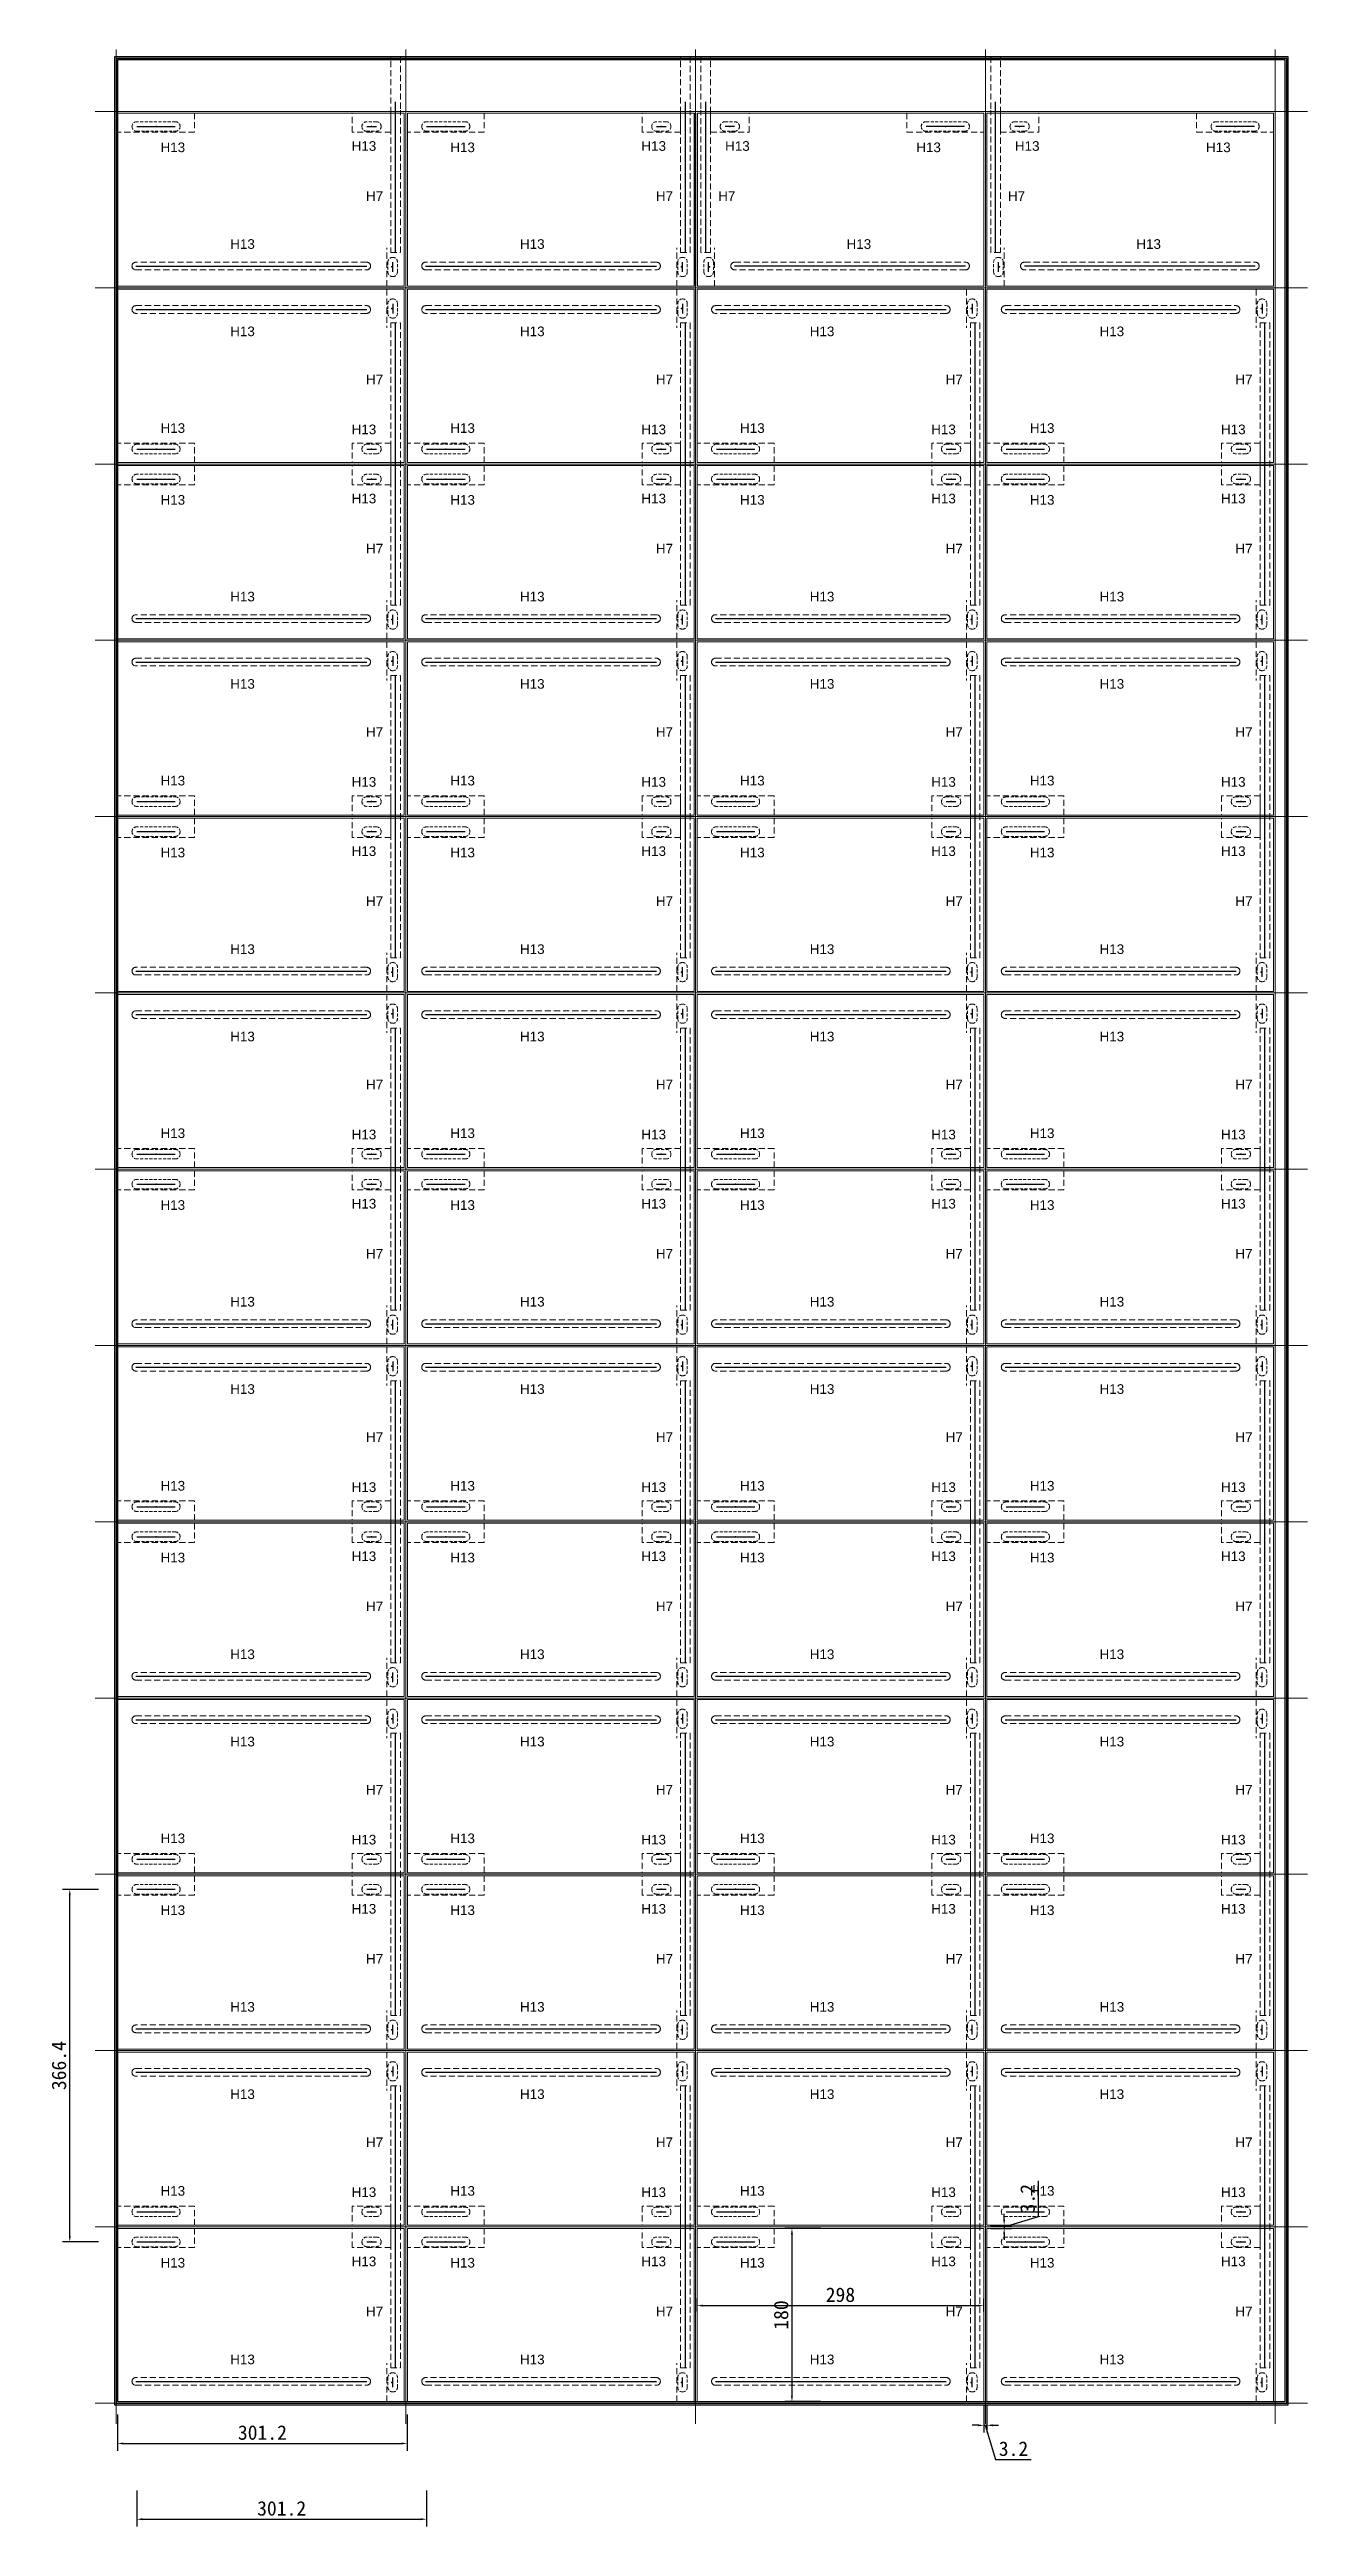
# Model space of a CAD drawing. Header units: millimetres. Extents: x 8271 to 20683, y -3281 to -79.
# Drawn here: x 9904 to 11211, y -2722 to -148 of the extents above; entities that cross this region are included whole.
import ezdxf

# ---------------------------------------------------------------- set-up
doc = ezdxf.new("R2010")
doc.units = ezdxf.units.MM
doc.linetypes.add('HIDDEN', pattern=[9.525, 6.35, -3.175])
doc.linetypes.add('HIDDEN.5x', pattern=[4.7625, 3.175, -1.5875])
doc.layers.add('0-文字', color=2, linetype='Continuous')
doc.layers.add('0-标注', color=7, linetype='Continuous')
for name, color, linetype, lineweight in [('tenon hide', 73, 'HIDDEN.5x', 13), ('层板孔虚线', 163, 'HIDDEN', 13), ('底板框实线', 7, 'Continuous', 20), ('底板框虚线', 73, 'HIDDEN', 13), ('螺杆孔虚线', 6, 'HIDDEN', 13)]:
    doc.layers.add(name, color=color, linetype=linetype, lineweight=lineweight)
doc.styles.add('ROMANS', font='NSimSun.ttf')
doc.styles.get("Standard").update_dxf_attribs({"font": 'arial.ttf'})
doc.dimstyles.new('DIM 6', dxfattribs={"dimscale": 6, "dimtxt": 2.5, "dimasz": 1, "dimexe": 1.25, "dimexo": 0.625, "dimtad": 1, "dimdsep": 46, "dimtxsty": 'ROMANS', "dimcen": 0, "dimclrt": 7, "dimadec": 0, "dimazin": 0, "dimtfac": 1, "dimtofl": 0, "dimtmove": 1, "dimatfit": 3, "dimfxl": 5, "dimfxlon": 1, "dimarcsym": 0})

msp = doc.modelspace()

# ---------------------------------------------------------------- texts
at = {"layer": '0-文字', "char_height": 10, "width": 110}
for s, insert, attachment_point in [('H13', (10019.063, -254.467), 7), ('H13', (10217.727, -253.083), 7), ('H13', (10320.263, -254.467), 7), ('H13', (10518.927, -253.083), 7), ('H13', (10631.559, -253.083), 9), ('H13', (10830.222, -254.467), 9), ('H13', (10932.759, -253.083), 9), ('H13', (11131.422, -254.467), 9), ('H7', (10232.724, -304.981), 7), ('H7', (10533.924, -304.981), 7), ('H7', (10616.561, -304.981), 9), ('H7', (10917.761, -304.981), 9), ('H13', (10091.514, -354.963), 7), ('H13', (10392.714, -354.963), 7), ('H13', (10757.771, -354.963), 9), ('H13', (11058.971, -354.963), 9), ('H13', (10091.514, -435.572), 1), ('H13', (10392.714, -435.572), 1), ('H13', (10693.914, -435.572), 1), ('H13', (10995.114, -435.572), 1), ('H7', (10232.724, -485.554), 1), ('H7', (10533.924, -485.554), 1), ('H7', (10835.124, -485.554), 1), ('H7', (11136.324, -485.554), 1), ('H13', (10019.063, -536.068), 1), ('H13', (10217.727, -537.452), 1), ('H13', (10320.263, -536.068), 1), ('H13', (10518.927, -537.452), 1), ('H13', (10621.463, -536.068), 1), ('H13', (10820.127, -537.452), 1), ('H13', (10922.663, -536.068), 1), ('H13', (11121.327, -537.452), 1), ('H13', (10019.063, -620.867), 7), ('H13', (10217.727, -619.483), 7), ('H13', (10320.263, -620.867), 7), ('H13', (10518.927, -619.483), 7), ('H13', (10621.463, -620.867), 7), ('H13', (10820.127, -619.483), 7), ('H13', (10922.663, -620.867), 7), ('H13', (11121.327, -619.483), 7), ('H7', (10232.724, -671.381), 7), ('H7', (10533.924, -671.381), 7), ('H7', (10835.124, -671.381), 7), ('H7', (11136.324, -671.381), 7), ('H13', (10091.514, -721.363), 7), ('H13', (10392.714, -721.363), 7), ('H13', (10693.914, -721.363), 7), ('H13', (10995.114, -721.363), 7), ('H13', (10091.514, -801.972), 1), ('H13', (10392.714, -801.972), 1), ('H13', (10693.914, -801.972), 1), ('H13', (10995.114, -801.972), 1), ('H7', (10232.724, -851.954), 1), ('H7', (10533.924, -851.954), 1), ('H7', (10835.124, -851.954), 1), ('H7', (11136.324, -851.954), 1), ('H13', (10019.063, -902.468), 1), ('H13', (10217.727, -903.852), 1), ('H13', (10320.263, -902.468), 1), ('H13', (10518.927, -903.852), 1), ('H13', (10621.463, -902.468), 1), ('H13', (10820.127, -903.852), 1), ('H13', (10922.663, -902.468), 1), ('H13', (11121.327, -903.852), 1), ('H13', (10019.063, -987.267), 7), ('H13', (10217.727, -985.883), 7), ('H13', (10320.263, -987.267), 7), ('H13', (10518.927, -985.883), 7), ('H13', (10621.463, -987.267), 7), ('H13', (10820.127, -985.883), 7), ('H13', (10922.663, -987.267), 7), ('H13', (11121.327, -985.883), 7), ('H7', (10232.724, -1037.781), 7), ('H7', (10533.924, -1037.781), 7), ('H7', (10835.124, -1037.781), 7), ('H7', (11136.324, -1037.781), 7), ('H13', (10091.514, -1087.763), 7), ('H13', (10392.714, -1087.763), 7), ('H13', (10693.914, -1087.763), 7), ('H13', (10995.114, -1087.763), 7), ('H13', (10091.514, -1168.372), 1), ('H13', (10392.714, -1168.372), 1), ('H13', (10693.914, -1168.372), 1), ('H13', (10995.114, -1168.372), 1), ('H7', (10232.724, -1218.354), 1), ('H7', (10533.924, -1218.354), 1), ('H7', (10835.124, -1218.354), 1), ('H7', (11136.324, -1218.354), 1), ('H13', (10019.063, -1268.868), 1), ('H13', (10217.727, -1270.252), 1), ('H13', (10320.263, -1268.868), 1), ('H13', (10518.927, -1270.252), 1), ('H13', (10621.463, -1268.868), 1), ('H13', (10820.127, -1270.252), 1), ('H13', (10922.663, -1268.868), 1), ('H13', (11121.327, -1270.252), 1), ('H13', (10019.063, -1353.667), 7), ('H13', (10217.727, -1352.283), 7), ('H13', (10320.263, -1353.667), 7), ('H13', (10518.927, -1352.283), 7), ('H13', (10621.463, -1353.667), 7), ('H13', (10820.127, -1352.283), 7), ('H13', (10922.663, -1353.667), 7), ('H13', (11121.327, -1352.283), 7), ('H7', (10232.724, -1404.181), 7), ('H7', (10533.924, -1404.181), 7), ('H7', (10835.124, -1404.181), 7), ('H7', (11136.324, -1404.181), 7), ('H13', (10091.514, -1454.163), 7), ('H13', (10392.714, -1454.163), 7), ('H13', (10693.914, -1454.163), 7), ('H13', (10995.114, -1454.163), 7), ('H13', (10091.514, -1534.772), 1), ('H13', (10392.714, -1534.772), 1), ('H13', (10693.914, -1534.772), 1), ('H13', (10995.114, -1534.772), 1), ('H7', (10232.724, -1584.754), 1), ('H7', (10533.924, -1584.754), 1), ('H7', (10835.124, -1584.754), 1), ('H7', (11136.324, -1584.754), 1), ('H13', (10019.063, -1635.268), 1), ('H13', (10217.727, -1636.652), 1), ('H13', (10320.263, -1635.268), 1), ('H13', (10518.927, -1636.652), 1), ('H13', (10621.463, -1635.268), 1), ('H13', (10820.127, -1636.652), 1), ('H13', (10922.663, -1635.268), 1), ('H13', (11121.327, -1636.652), 1), ('H13', (10019.063, -1720.067), 7), ('H13', (10217.727, -1718.683), 7), ('H13', (10320.263, -1720.067), 7), ('H13', (10518.927, -1718.683), 7), ('H13', (10621.463, -1720.067), 7), ('H13', (10820.127, -1718.683), 7), ('H13', (10922.663, -1720.067), 7), ('H13', (11121.327, -1718.683), 7), ('H7', (10232.724, -1770.581), 7), ('H7', (10533.924, -1770.581), 7), ('H7', (10835.124, -1770.581), 7), ('H7', (11136.324, -1770.581), 7), ('H13', (10091.514, -1820.563), 7), ('H13', (10392.714, -1820.563), 7), ('H13', (10693.914, -1820.563), 7), ('H13', (10995.114, -1820.563), 7), ('H13', (10091.514, -1901.172), 1), ('H13', (10392.714, -1901.172), 1), ('H13', (10693.914, -1901.172), 1), ('H13', (10995.114, -1901.172), 1), ('H7', (10232.724, -1951.154), 1), ('H7', (10533.924, -1951.154), 1), ('H7', (10835.124, -1951.154), 1), ('H7', (11136.324, -1951.154), 1), ('H13', (10019.063, -2001.668), 1), ('H13', (10217.727, -2003.052), 1), ('H13', (10320.263, -2001.668), 1), ('H13', (10518.927, -2003.052), 1), ('H13', (10621.463, -2001.668), 1), ('H13', (10820.127, -2003.052), 1), ('H13', (10922.663, -2001.668), 1), ('H13', (11121.327, -2003.052), 1), ('H13', (10019.063, -2086.467), 7), ('H13', (10217.727, -2085.083), 7), ('H13', (10320.263, -2086.467), 7), ('H13', (10518.927, -2085.083), 7), ('H13', (10621.463, -2086.467), 7), ('H13', (10820.127, -2085.083), 7), ('H13', (10922.663, -2086.467), 7), ('H13', (11121.327, -2085.083), 7), ('H7', (10232.724, -2136.981), 7), ('H7', (10533.924, -2136.981), 7), ('H7', (10835.124, -2136.981), 7), ('H7', (11136.324, -2136.981), 7), ('H13', (10091.514, -2186.963), 7), ('H13', (10392.714, -2186.963), 7), ('H13', (10693.914, -2186.963), 7), ('H13', (10995.114, -2186.963), 7), ('H13', (10091.514, -2267.572), 1), ('H13', (10392.714, -2267.572), 1), ('H13', (10693.914, -2267.572), 1), ('H13', (10995.114, -2267.572), 1), ('H7', (10232.724, -2317.554), 1), ('H7', (10533.924, -2317.554), 1), ('H7', (10835.124, -2317.554), 1), ('H7', (11136.324, -2317.554), 1), ('H13', (10019.063, -2368.068), 1), ('H13', (10320.263, -2368.068), 1), ('H13', (10621.463, -2368.068), 1), ('H13', (10922.663, -2368.068), 1), ('H13', (10217.727, -2369.452), 1), ('H13', (10518.927, -2369.452), 1), ('H13', (10820.127, -2369.452), 1), ('H13', (11121.327, -2369.452), 1), ('H13', (10019.063, -2452.867), 7), ('H13', (10217.727, -2451.483), 7), ('H13', (10320.263, -2452.867), 7), ('H13', (10518.927, -2451.483), 7), ('H13', (10621.463, -2452.867), 7), ('H13', (10820.127, -2451.483), 7), ('H13', (10922.663, -2452.867), 7), ('H13', (11121.327, -2451.483), 7), ('H7', (10232.724, -2503.381), 7), ('H7', (10533.924, -2503.381), 7), ('H7', (10835.124, -2503.381), 7), ('H7', (11136.324, -2503.381), 7), ('H13', (10091.514, -2553.363), 7), ('H13', (10392.714, -2553.363), 7), ('H13', (10693.914, -2553.363), 7), ('H13', (10995.114, -2553.363), 7)]:
    msp.add_mtext(s, dxfattribs=dict(at, insert=insert, attachment_point=attachment_point))

# ---------------------------------------------------------------- blocks, each defined once
blk = doc.blocks.new('*D10')
at = {"layer": '0-标注', "color": 0, "lineweight": -2, "transparency": 16777216}
for p, q in [((10931.6, -2399.8), (10931.6, -2362.7)), ((10881.8, -2408.9), (10903.5, -2408.9)), ((10881.8, -2412.1), (10903.5, -2412.1)), ((10896, -2402.9), (10896, -2396.9)), ((10896, -2410.5), (10931.6, -2399.8)), ((10896, -2408.9), (10896, -2412.1)), ((10896, -2418.1), (10896, -2424.1))]:
    blk.add_line(p, q, dxfattribs=at)
at = {"layer": '0-标注', "color": 0, "transparency": 16777216}
for points in [[(10895, -2402.9), (10897, -2402.9), (10896, -2408.9)], [(10895, -2418.1), (10897, -2418.1), (10896, -2412.1)]]:
    blk.add_solid(points, dxfattribs=at)
at = {"layer": 'Defpoints', "color": 0, "transparency": 16777216}
for p in [(10878, -2408.9), (10878, -2412.1), (10896, -2412.1)]:
    blk.add_point(p, dxfattribs=at)
at = {"layer": '0-标注', "color": 7, "transparency": 16777216, "insert": (10920.4, -2381.2), "char_height": 15, "attachment_point": 5, "rotation": 90, "style": 'ROMANS'}
blk.add_mtext('3.2', dxfattribs=at)
blk = doc.blocks.new('*D9')
at = {"layer": '0-标注', "color": 0, "lineweight": -2, "transparency": 16777216}
for p, q in [((10874.8, -2595.8), (10874.8, -2624.2)), ((10878, -2595.8), (10878, -2624.2)), ((10868.8, -2616.7), (10862.8, -2616.7)), ((10874.8, -2616.7), (10878, -2616.7)), ((10876.4, -2616.7), (10887.1, -2652.3)), ((10884, -2616.7), (10890, -2616.7)), ((10887.1, -2652.3), (10924.2, -2652.3))]:
    blk.add_line(p, q, dxfattribs=at)
at = {"layer": '0-标注', "color": 0, "transparency": 16777216}
for points in [[(10868.8, -2615.7), (10868.8, -2617.7), (10874.8, -2616.7)], [(10884, -2615.7), (10884, -2617.7), (10878, -2616.7)]]:
    blk.add_solid(points, dxfattribs=at)
at = {"layer": 'Defpoints', "color": 0, "transparency": 16777216}
for p in [(10874.8, -2592.1), (10878, -2592.1), (10878, -2616.7)]:
    blk.add_point(p, dxfattribs=at)
at = {"layer": '0-标注', "color": 7, "transparency": 16777216, "insert": (10905.7, -2641.1), "char_height": 15, "attachment_point": 5, "style": 'ROMANS'}
blk.add_mtext('3.2', dxfattribs=at)
blk = doc.blocks.new('*D8')
at = {"layer": '0-标注', "color": 0, "lineweight": -2, "transparency": 16777216}
for p, q in [((10705.4, -2412.1), (10667.9, -2412.1)), ((10675.4, -2418.1), (10675.4, -2586.1)), ((10705.4, -2592.1), (10667.9, -2592.1))]:
    blk.add_line(p, q, dxfattribs=at)
at = {"layer": '0-标注', "color": 0, "transparency": 16777216}
for points in [[(10674.4, -2418.1), (10676.4, -2418.1), (10675.4, -2412.1)], [(10674.4, -2586.1), (10676.4, -2586.1), (10675.4, -2592.1)]]:
    blk.add_solid(points, dxfattribs=at)
at = {"layer": 'Defpoints', "color": 0, "transparency": 16777216}
for p in [(10719, -2412.1), (10675.4, -2592.1), (10719, -2592.1)]:
    blk.add_point(p, dxfattribs=at)
at = {"layer": '0-标注', "color": 7, "transparency": 16777216, "insert": (10664.2, -2502.1), "char_height": 15, "attachment_point": 5, "rotation": 90, "style": 'ROMANS'}
blk.add_mtext('180', dxfattribs=at)
blk = doc.blocks.new('*D7')
at = {"layer": '0-标注', "color": 0, "lineweight": -2, "transparency": 16777216}
for p, q in [((10576.8, -2498.3), (10576.8, -2484.8)), ((10582.8, -2492.3), (10868.8, -2492.3)), ((10874.8, -2498.3), (10874.8, -2484.8))]:
    blk.add_line(p, q, dxfattribs=at)
at = {"layer": '0-标注', "color": 0, "transparency": 16777216}
for points in [[(10582.8, -2491.3), (10582.8, -2493.3), (10576.8, -2492.3)], [(10868.8, -2491.3), (10868.8, -2493.3), (10874.8, -2492.3)]]:
    blk.add_solid(points, dxfattribs=at)
at = {"layer": 'Defpoints', "color": 0, "transparency": 16777216}
for p in [(10874.8, -2492.3), (10576.8, -2502.1), (10874.8, -2502.1)]:
    blk.add_point(p, dxfattribs=at)
at = {"layer": '0-标注', "color": 7, "transparency": 16777216, "insert": (10725.8, -2481.1), "char_height": 15, "attachment_point": 5, "style": 'ROMANS'}
blk.add_mtext('298', dxfattribs=at)
blk = doc.blocks.new('*D6')
at = {"layer": '0-标注', "color": 0, "lineweight": -2, "transparency": 16777216}
for p, q in [((9994.4, -2684.3), (9994.4, -2721.8)), ((10295.6, -2684.3), (10295.6, -2721.8)), ((10000.4, -2714.3), (10289.6, -2714.3))]:
    blk.add_line(p, q, dxfattribs=at)
at = {"layer": '0-标注', "color": 0, "transparency": 16777216}
for points in [[(10000.4, -2713.3), (10000.4, -2715.3), (9994.4, -2714.3)], [(10289.6, -2713.3), (10289.6, -2715.3), (10295.6, -2714.3)]]:
    blk.add_solid(points, dxfattribs=at)
at = {"layer": 'Defpoints', "color": 0, "transparency": 16777216}
for p in [(9994.4, -2426.1), (10295.6, -2426.1), (10295.6, -2714.3)]:
    blk.add_point(p, dxfattribs=at)
at = {"layer": '0-标注', "color": 7, "transparency": 16777216, "insert": (10145, -2703.1), "char_height": 15, "attachment_point": 5, "style": 'ROMANS'}
blk.add_mtext('301.2', dxfattribs=at)
blk = doc.blocks.new('*D5')
at = {"layer": '0-标注', "color": 0, "lineweight": -2, "transparency": 16777216}
for p, q in [((9954.8, -2059.7), (9917.3, -2059.7)), ((9924.8, -2420.1), (9924.8, -2065.7)), ((9954.8, -2426.1), (9917.3, -2426.1))]:
    blk.add_line(p, q, dxfattribs=at)
at = {"layer": '0-标注', "color": 0, "transparency": 16777216}
for points in [[(9923.8, -2065.7), (9925.8, -2065.7), (9924.8, -2059.7)], [(9923.8, -2420.1), (9925.8, -2420.1), (9924.8, -2426.1)]]:
    blk.add_solid(points, dxfattribs=at)
at = {"layer": 'Defpoints', "color": 0, "transparency": 16777216}
for p in [(9924.8, -2059.7), (9994.4, -2059.7), (9994.4, -2426.1)]:
    blk.add_point(p, dxfattribs=at)
at = {"layer": '0-标注', "color": 7, "transparency": 16777216, "insert": (9913.6, -2242.9), "char_height": 15, "attachment_point": 5, "rotation": 90, "style": 'ROMANS'}
blk.add_mtext('366.4', dxfattribs=at)
blk = doc.blocks.new('*D4')
at = {"layer": '0-标注', "color": 0, "lineweight": -2, "transparency": 16777216}
for p, q in [((9974.4, -2605.6), (9974.4, -2643.1)), ((10275.6, -2605.6), (10275.6, -2643.1)), ((9980.4, -2635.6), (10269.6, -2635.6))]:
    blk.add_line(p, q, dxfattribs=at)
at = {"layer": '0-标注', "color": 0, "transparency": 16777216}
for points in [[(9980.4, -2634.6), (9980.4, -2636.6), (9974.4, -2635.6)], [(10269.6, -2634.6), (10269.6, -2636.6), (10275.6, -2635.6)]]:
    blk.add_solid(points, dxfattribs=at)
at = {"layer": 'Defpoints', "color": 0, "transparency": 16777216}
for p in [(9974.4, -2592.1), (10275.6, -2592.1), (10275.6, -2635.6)]:
    blk.add_point(p, dxfattribs=at)
at = {"layer": '0-标注', "color": 7, "transparency": 16777216, "insert": (10125, -2624.3), "char_height": 15, "attachment_point": 5, "style": 'ROMANS'}
blk.add_mtext('301.2', dxfattribs=at)

# ---------------------------------------------------------------- dimensions: what is measured, and where the dimension line sits
at = {"layer": '0-标注'}
for base, p1, p2, picture, middle in [((9924.836, -2059.667), (9994.443, -2426.067), (9994.443, -2059.667), '*D5', (9913.586, -2242.867)), ((10895.98, -2412.067), (10878.043, -2408.867), (10878.043, -2412.067), '*D10', (10920.355, -2396.03)), ((10675.412, -2592.067), (10718.978, -2412.067), (10718.978, -2592.067), '*D8', (10664.162, -2502.067))]:
    dim = msp.add_linear_dim(base=base, p1=p1, p2=p2, angle=90, dimstyle='DIM 6', dxfattribs=at)
    dim.commit()
    dim.dimension.update_dxf_attribs({"geometry": picture, "text_midpoint": middle})
for base, p1, p2, picture, middle in [((10295.643, -2714.319), (9994.443, -2426.067), (10295.643, -2426.067), '*D6', (10145.043, -2703.069)), ((10874.843, -2492.319), (10576.843, -2502.067), (10874.843, -2502.067), '*D7', (10725.843, -2481.069)), ((10275.643, -2635.553), (9974.443, -2592.067), (10275.643, -2592.067), '*D4', (10125.043, -2624.303)), ((10878.043, -2616.715), (10874.843, -2592.067), (10878.043, -2592.067), '*D9', (10890.88, -2641.09))]:
    dim = msp.add_linear_dim(base=base, p1=p1, p2=p2, dimstyle='DIM 6', dxfattribs=at)
    dim.commit()
    dim.dimension.update_dxf_attribs({"geometry": picture, "text_midpoint": middle})

# ---------------------------------------------------------------- linework, layer by layer
at = {"linetype": 'HIDDEN'}
for p in [(10014.443, -227.667), (10238.443, -227.667), (10315.643, -227.667), (10539.643, -227.667), (10610.843, -227.667), (10834.843, -227.667), (10912.043, -227.667), (11136.043, -227.667), (10259.443, -373.667), (10560.643, -373.667), (10589.843, -373.667), (10891.043, -373.667), (10259.443, -416.867), (10560.643, -416.867), (10861.843, -416.867), (11163.043, -416.867), (10014.443, -562.867), (10238.443, -562.867), (10315.643, -562.867), (10539.643, -562.867), (10616.843, -562.867), (10840.843, -562.867), (10918.043, -562.867), (11142.043, -562.867), (10014.443, -594.067), (10238.443, -594.067), (10315.643, -594.067), (10539.643, -594.067), (10616.843, -594.067), (10840.843, -594.067), (10918.043, -594.067), (11142.043, -594.067), (10259.443, -740.067), (10560.643, -740.067), (10861.843, -740.067), (11163.043, -740.067), (10259.443, -783.267), (10560.643, -783.267), (10861.843, -783.267), (11163.043, -783.267), (10014.443, -929.267), (10238.443, -929.267), (10315.643, -929.267), (10539.643, -929.267), (10616.843, -929.267), (10840.843, -929.267), (10918.043, -929.267), (11142.043, -929.267), (10014.443, -960.467), (10238.443, -960.467), (10315.643, -960.467), (10539.643, -960.467), (10616.843, -960.467), (10840.843, -960.467), (10918.043, -960.467), (11142.043, -960.467), (10259.443, -1106.467), (10560.643, -1106.467), (10861.843, -1106.467), (11163.043, -1106.467), (10259.443, -1149.667), (10560.643, -1149.667), (10861.843, -1149.667), (11163.043, -1149.667), (10014.443, -1295.667), (10238.443, -1295.667), (10315.643, -1295.667), (10539.643, -1295.667), (10616.843, -1295.667), (10840.843, -1295.667), (10918.043, -1295.667), (11142.043, -1295.667), (10014.443, -1326.867), (10238.443, -1326.867), (10315.643, -1326.867), (10539.643, -1326.867), (10616.843, -1326.867), (10840.843, -1326.867), (10918.043, -1326.867), (11142.043, -1326.867), (10259.443, -1472.867), (10560.643, -1472.867), (10861.843, -1472.867), (11163.043, -1472.867), (10259.443, -1516.067), (10560.643, -1516.067), (10861.843, -1516.067), (11163.043, -1516.067), (10014.443, -1662.067), (10238.443, -1662.067), (10315.643, -1662.067), (10539.643, -1662.067), (10616.843, -1662.067), (10840.843, -1662.067), (10918.043, -1662.067), (11142.043, -1662.067), (10014.443, -1693.267), (10238.443, -1693.267), (10315.643, -1693.267), (10539.643, -1693.267), (10616.843, -1693.267), (10840.843, -1693.267), (10918.043, -1693.267), (11142.043, -1693.267), (10259.443, -1839.267), (10560.643, -1839.267), (10861.843, -1839.267), (11163.043, -1839.267), (10259.443, -1882.467), (10560.643, -1882.467), (10861.843, -1882.467), (11163.043, -1882.467), (10014.443, -2028.467), (10238.443, -2028.467), (10315.643, -2028.467), (10539.643, -2028.467), (10616.843, -2028.467), (10840.843, -2028.467), (10918.043, -2028.467), (11142.043, -2028.467), (10014.443, -2059.667), (10238.443, -2059.667), (10315.643, -2059.667), (10539.643, -2059.667), (10616.843, -2059.667), (10840.843, -2059.667), (10918.043, -2059.667), (11142.043, -2059.667), (10259.443, -2205.667), (10560.643, -2205.667), (10861.843, -2205.667), (11163.043, -2205.667), (10259.443, -2248.867), (10560.643, -2248.867), (10861.843, -2248.867), (11163.043, -2248.867), (10014.443, -2394.867), (10238.443, -2394.867), (10315.643, -2394.867), (10539.643, -2394.867), (10616.843, -2394.867), (10840.843, -2394.867), (10918.043, -2394.867), (11142.043, -2394.867), (10014.443, -2426.067), (10238.443, -2426.067), (10315.643, -2426.067), (10539.643, -2426.067), (10616.843, -2426.067), (10840.843, -2426.067), (10918.043, -2426.067), (11142.043, -2426.067), (10259.443, -2572.067), (10560.643, -2572.067), (10861.843, -2572.067), (11163.043, -2572.067)]:
    msp.add_point(p, dxfattribs=at)
at = {"layer": '0-标注'}
for p, q in [((10263.443, -358.667), (10263.443, -202.067)), ((10564.643, -358.667), (10564.643, -202.067)), ((10585.843, -358.667), (10585.843, -202.067)), ((10887.043, -358.667), (10887.043, -202.067)), ((9994.443, -227.667), (10034.443, -227.667)), ((10233.443, -227.667), (10243.443, -227.667)), ((10295.643, -227.667), (10335.643, -227.667)), ((10534.643, -227.667), (10544.643, -227.667)), ((10573.643, -213.667), (10573.643, -393.667)), ((10576.843, -213.667), (10576.843, -393.667)), ((10615.843, -227.667), (10605.843, -227.667)), ((10854.843, -227.667), (10814.843, -227.667)), ((10917.043, -227.667), (10907.043, -227.667)), ((11156.043, -227.667), (11116.043, -227.667)), ((9993.443, -372.667), (10233.443, -372.667)), ((10260.443, -378.667), (10260.443, -368.667)), ((10294.643, -372.667), (10534.643, -372.667)), ((10561.643, -378.667), (10561.643, -368.667)), ((10588.843, -378.667), (10588.843, -368.667)), ((10855.843, -372.667), (10615.843, -372.667)), ((10890.043, -378.667), (10890.043, -368.667)), ((11157.043, -372.667), (10917.043, -372.667)), ((9993.443, -417.867), (10233.443, -417.867)), ((10260.443, -411.867), (10260.443, -421.867)), ((10263.443, -725.067), (10263.443, -431.867)), ((10294.643, -417.867), (10534.643, -417.867)), ((10561.643, -411.867), (10561.643, -421.867)), ((10564.643, -725.067), (10564.643, -431.867)), ((10595.843, -417.867), (10835.843, -417.867)), ((10862.843, -411.867), (10862.843, -421.867)), ((10865.843, -725.067), (10865.843, -431.867)), ((10897.043, -417.867), (11137.043, -417.867)), ((11164.043, -411.867), (11164.043, -421.867)), ((11167.043, -725.067), (11167.043, -431.867)), ((9994.443, -562.867), (10034.443, -562.867)), ((10233.443, -562.867), (10243.443, -562.867)), ((10295.643, -562.867), (10335.643, -562.867)), ((10534.643, -562.867), (10544.643, -562.867)), ((10596.843, -562.867), (10636.843, -562.867)), ((10835.843, -562.867), (10845.843, -562.867)), ((10898.043, -562.867), (10938.043, -562.867)), ((11137.043, -562.867), (11147.043, -562.867)), ((9994.443, -594.067), (10034.443, -594.067)), ((10233.443, -594.067), (10243.443, -594.067)), ((10295.643, -594.067), (10335.643, -594.067)), ((10534.643, -594.067), (10544.643, -594.067)), ((10596.843, -594.067), (10636.843, -594.067)), ((10835.843, -594.067), (10845.843, -594.067)), ((10898.043, -594.067), (10938.043, -594.067)), ((11137.043, -594.067), (11147.043, -594.067)), ((9993.443, -739.067), (10233.443, -739.067)), ((10260.443, -745.067), (10260.443, -735.067)), ((10294.643, -739.067), (10534.643, -739.067)), ((10561.643, -745.067), (10561.643, -735.067)), ((10595.843, -739.067), (10835.843, -739.067)), ((10862.843, -745.067), (10862.843, -735.067)), ((10897.043, -739.067), (11137.043, -739.067)), ((11164.043, -745.067), (11164.043, -735.067)), ((9993.443, -784.267), (10233.443, -784.267)), ((10260.443, -778.267), (10260.443, -788.267)), ((10294.643, -784.267), (10534.643, -784.267)), ((10561.643, -778.267), (10561.643, -788.267)), ((10595.843, -784.267), (10835.843, -784.267)), ((10862.843, -778.267), (10862.843, -788.267)), ((10897.043, -784.267), (11137.043, -784.267)), ((11164.043, -778.267), (11164.043, -788.267)), ((10263.443, -1091.467), (10263.443, -798.267)), ((10564.643, -1091.467), (10564.643, -798.267)), ((10865.843, -1091.467), (10865.843, -798.267)), ((11167.043, -1091.467), (11167.043, -798.267)), ((9994.443, -929.267), (10034.443, -929.267)), ((10233.443, -929.267), (10243.443, -929.267)), ((10295.643, -929.267), (10335.643, -929.267)), ((10534.643, -929.267), (10544.643, -929.267)), ((10596.843, -929.267), (10636.843, -929.267)), ((10835.843, -929.267), (10845.843, -929.267)), ((10898.043, -929.267), (10938.043, -929.267)), ((11137.043, -929.267), (11147.043, -929.267)), ((9994.443, -960.467), (10034.443, -960.467)), ((10233.443, -960.467), (10243.443, -960.467)), ((10295.643, -960.467), (10335.643, -960.467)), ((10534.643, -960.467), (10544.643, -960.467)), ((10596.843, -960.467), (10636.843, -960.467)), ((10835.843, -960.467), (10845.843, -960.467)), ((10898.043, -960.467), (10938.043, -960.467)), ((11137.043, -960.467), (11147.043, -960.467)), ((9993.443, -1105.467), (10233.443, -1105.467)), ((10260.443, -1111.467), (10260.443, -1101.467)), ((10294.643, -1105.467), (10534.643, -1105.467)), ((10561.643, -1111.467), (10561.643, -1101.467)), ((10595.843, -1105.467), (10835.843, -1105.467)), ((10862.843, -1111.467), (10862.843, -1101.467)), ((10897.043, -1105.467), (11137.043, -1105.467)), ((11164.043, -1111.467), (11164.043, -1101.467)), ((9993.443, -1150.667), (10233.443, -1150.667)), ((10260.443, -1144.667), (10260.443, -1154.667)), ((10294.643, -1150.667), (10534.643, -1150.667)), ((10561.643, -1144.667), (10561.643, -1154.667)), ((10595.843, -1150.667), (10835.843, -1150.667)), ((10862.843, -1144.667), (10862.843, -1154.667)), ((10897.043, -1150.667), (11137.043, -1150.667)), ((11164.043, -1144.667), (11164.043, -1154.667)), ((10263.443, -1457.867), (10263.443, -1164.667)), ((10564.643, -1457.867), (10564.643, -1164.667)), ((10865.843, -1457.867), (10865.843, -1164.667)), ((11167.043, -1457.867), (11167.043, -1164.667)), ((9994.443, -1295.667), (10034.443, -1295.667)), ((10233.443, -1295.667), (10243.443, -1295.667)), ((10295.643, -1295.667), (10335.643, -1295.667)), ((10534.643, -1295.667), (10544.643, -1295.667)), ((10596.843, -1295.667), (10636.843, -1295.667)), ((10835.843, -1295.667), (10845.843, -1295.667)), ((10898.043, -1295.667), (10938.043, -1295.667)), ((11137.043, -1295.667), (11147.043, -1295.667)), ((9994.443, -1326.867), (10034.443, -1326.867)), ((10233.443, -1326.867), (10243.443, -1326.867)), ((10295.643, -1326.867), (10335.643, -1326.867)), ((10534.643, -1326.867), (10544.643, -1326.867)), ((10596.843, -1326.867), (10636.843, -1326.867)), ((10835.843, -1326.867), (10845.843, -1326.867)), ((10898.043, -1326.867), (10938.043, -1326.867)), ((11137.043, -1326.867), (11147.043, -1326.867)), ((9993.443, -1471.867), (10233.443, -1471.867)), ((10260.443, -1477.867), (10260.443, -1467.867)), ((10294.643, -1471.867), (10534.643, -1471.867)), ((10561.643, -1477.867), (10561.643, -1467.867)), ((10595.843, -1471.867), (10835.843, -1471.867)), ((10862.843, -1477.867), (10862.843, -1467.867)), ((10897.043, -1471.867), (11137.043, -1471.867)), ((11164.043, -1477.867), (11164.043, -1467.867)), ((9993.443, -1517.067), (10233.443, -1517.067)), ((10260.443, -1511.067), (10260.443, -1521.067)), ((10294.643, -1517.067), (10534.643, -1517.067)), ((10561.643, -1511.067), (10561.643, -1521.067)), ((10595.843, -1517.067), (10835.843, -1517.067)), ((10862.843, -1511.067), (10862.843, -1521.067)), ((10897.043, -1517.067), (11137.043, -1517.067)), ((11164.043, -1511.067), (11164.043, -1521.067)), ((10263.443, -1824.267), (10263.443, -1531.067)), ((10564.643, -1824.267), (10564.643, -1531.067)), ((10865.843, -1824.267), (10865.843, -1531.067)), ((11167.043, -1824.267), (11167.043, -1531.067)), ((9994.443, -1662.067), (10034.443, -1662.067)), ((10233.443, -1662.067), (10243.443, -1662.067)), ((10295.643, -1662.067), (10335.643, -1662.067)), ((10534.643, -1662.067), (10544.643, -1662.067)), ((10596.843, -1662.067), (10636.843, -1662.067)), ((10835.843, -1662.067), (10845.843, -1662.067)), ((10898.043, -1662.067), (10938.043, -1662.067)), ((11137.043, -1662.067), (11147.043, -1662.067)), ((9994.443, -1693.267), (10034.443, -1693.267)), ((10233.443, -1693.267), (10243.443, -1693.267)), ((10295.643, -1693.267), (10335.643, -1693.267)), ((10534.643, -1693.267), (10544.643, -1693.267)), ((10596.843, -1693.267), (10636.843, -1693.267)), ((10835.843, -1693.267), (10845.843, -1693.267)), ((10898.043, -1693.267), (10938.043, -1693.267)), ((11137.043, -1693.267), (11147.043, -1693.267)), ((9993.443, -1838.267), (10233.443, -1838.267)), ((10260.443, -1844.267), (10260.443, -1834.267)), ((10294.643, -1838.267), (10534.643, -1838.267)), ((10561.643, -1844.267), (10561.643, -1834.267)), ((10595.843, -1838.267), (10835.843, -1838.267)), ((10862.843, -1844.267), (10862.843, -1834.267)), ((10897.043, -1838.267), (11137.043, -1838.267)), ((11164.043, -1844.267), (11164.043, -1834.267)), ((10260.443, -1877.467), (10260.443, -1887.467)), ((10561.643, -1877.467), (10561.643, -1887.467)), ((10862.843, -1877.467), (10862.843, -1887.467)), ((11164.043, -1877.467), (11164.043, -1887.467)), ((9993.443, -1883.467), (10233.443, -1883.467)), ((10263.443, -2190.667), (10263.443, -1897.467)), ((10294.643, -1883.467), (10534.643, -1883.467)), ((10564.643, -2190.667), (10564.643, -1897.467)), ((10595.843, -1883.467), (10835.843, -1883.467)), ((10865.843, -2190.667), (10865.843, -1897.467)), ((10897.043, -1883.467), (11137.043, -1883.467)), ((11167.043, -2190.667), (11167.043, -1897.467)), ((9994.443, -2028.467), (10034.443, -2028.467)), ((10233.443, -2028.467), (10243.443, -2028.467)), ((10295.643, -2028.467), (10335.643, -2028.467)), ((10534.643, -2028.467), (10544.643, -2028.467)), ((10596.843, -2028.467), (10636.843, -2028.467)), ((10835.843, -2028.467), (10845.843, -2028.467)), ((10898.043, -2028.467), (10938.043, -2028.467)), ((11137.043, -2028.467), (11147.043, -2028.467)), ((9994.443, -2059.667), (10034.443, -2059.667)), ((10233.443, -2059.667), (10243.443, -2059.667)), ((10295.643, -2059.667), (10335.643, -2059.667)), ((10534.643, -2059.667), (10544.643, -2059.667)), ((10596.843, -2059.667), (10636.843, -2059.667)), ((10835.843, -2059.667), (10845.843, -2059.667)), ((10898.043, -2059.667), (10938.043, -2059.667)), ((11137.043, -2059.667), (11147.043, -2059.667)), ((9993.443, -2204.667), (10233.443, -2204.667)), ((10260.443, -2210.667), (10260.443, -2200.667)), ((10294.643, -2204.667), (10534.643, -2204.667)), ((10561.643, -2210.667), (10561.643, -2200.667)), ((10595.843, -2204.667), (10835.843, -2204.667)), ((10862.843, -2210.667), (10862.843, -2200.667)), ((10897.043, -2204.667), (11137.043, -2204.667)), ((11164.043, -2210.667), (11164.043, -2200.667)), ((9993.443, -2249.867), (10233.443, -2249.867)), ((10260.443, -2243.867), (10260.443, -2253.867)), ((10263.443, -2557.067), (10263.443, -2263.867)), ((10294.643, -2249.867), (10534.643, -2249.867)), ((10561.643, -2243.867), (10561.643, -2253.867)), ((10564.643, -2557.067), (10564.643, -2263.867)), ((10595.843, -2249.867), (10835.843, -2249.867)), ((10862.843, -2243.867), (10862.843, -2253.867)), ((10865.843, -2557.067), (10865.843, -2263.867)), ((10897.043, -2249.867), (11137.043, -2249.867)), ((11164.043, -2243.867), (11164.043, -2253.867)), ((11167.043, -2557.067), (11167.043, -2263.867)), ((9994.443, -2394.867), (10034.443, -2394.867)), ((10233.443, -2394.867), (10243.443, -2394.867)), ((10295.643, -2394.867), (10335.643, -2394.867)), ((10534.643, -2394.867), (10544.643, -2394.867)), ((10596.843, -2394.867), (10636.843, -2394.867)), ((10835.843, -2394.867), (10845.843, -2394.867)), ((10898.043, -2394.867), (10938.043, -2394.867)), ((11137.043, -2394.867), (11147.043, -2394.867)), ((9994.443, -2426.067), (10034.443, -2426.067)), ((10233.443, -2426.067), (10243.443, -2426.067)), ((10295.643, -2426.067), (10335.643, -2426.067)), ((10534.643, -2426.067), (10544.643, -2426.067)), ((10596.843, -2426.067), (10636.843, -2426.067)), ((10835.843, -2426.067), (10845.843, -2426.067)), ((10898.043, -2426.067), (10938.043, -2426.067)), ((11137.043, -2426.067), (11147.043, -2426.067)), ((9993.443, -2571.067), (10233.443, -2571.067)), ((10260.443, -2577.067), (10260.443, -2567.067)), ((10294.643, -2571.067), (10534.643, -2571.067)), ((10561.643, -2577.067), (10561.643, -2567.067)), ((10595.843, -2571.067), (10835.843, -2571.067)), ((10862.843, -2577.067), (10862.843, -2567.067)), ((10897.043, -2571.067), (11137.043, -2571.067)), ((11164.043, -2577.067), (11164.043, -2567.067))]:
    msp.add_line(p, q, dxfattribs=at)
for points in [[(9971.243, -2595.267), (11191.243, -2595.267), (11191.243, -155.267), (9971.243, -155.267)], [(9974.443, -2592.067), (11188.043, -2592.067), (11188.043, -158.467), (9974.443, -158.467)]]:
    msp.add_lwpolyline(points, close=True, dxfattribs=at)
at = {"layer": '0-标注', "color": 1}
msp.add_lwpolyline([(9972.843, -2593.667), (11189.643, -2593.667), (11189.643, -156.867), (9972.843, -156.867)], close=True, dxfattribs=at)
at = {"layer": 'tenon hide', "linetype": 'HIDDEN.5x'}
for p, q in [((9989.443, -227.667), (9989.443, -227.667)), ((10034.443, -222.667), (9994.443, -222.667)), ((10039.443, -227.667), (10039.443, -227.667)), ((10228.443, -227.667), (10228.443, -227.667)), ((10243.443, -222.667), (10233.443, -222.667)), ((10248.443, -227.667), (10248.443, -227.667)), ((10290.643, -227.667), (10290.643, -227.667)), ((10335.643, -222.667), (10295.643, -222.667)), ((10340.643, -227.667), (10340.643, -227.667)), ((10529.643, -227.667), (10529.643, -227.667)), ((10544.643, -222.667), (10534.643, -222.667)), ((10549.643, -227.667), (10549.643, -227.667)), ((10600.843, -227.667), (10600.843, -227.667)), ((10605.843, -222.667), (10615.843, -222.667)), ((10620.843, -227.667), (10620.843, -227.667)), ((10809.843, -227.667), (10809.843, -227.667)), ((10814.843, -222.667), (10854.843, -222.667)), ((10859.843, -227.667), (10859.843, -227.667)), ((10902.043, -227.667), (10902.043, -227.667)), ((10907.043, -222.667), (10917.043, -222.667)), ((10922.043, -227.667), (10922.043, -227.667)), ((11111.043, -227.667), (11111.043, -227.667)), ((11116.043, -222.667), (11156.043, -222.667)), ((11161.043, -227.667), (11161.043, -227.667)), ((9994.443, -232.667), (10034.443, -232.667)), ((10233.443, -232.667), (10243.443, -232.667)), ((10295.643, -232.667), (10335.643, -232.667)), ((10534.643, -232.667), (10544.643, -232.667)), ((10615.843, -232.667), (10605.843, -232.667)), ((10854.843, -232.667), (10814.843, -232.667)), ((10917.043, -232.667), (10907.043, -232.667)), ((11156.043, -232.667), (11116.043, -232.667)), ((9989.443, -562.867), (9989.443, -562.867)), ((9994.443, -557.867), (10034.443, -557.867)), ((10039.443, -562.867), (10039.443, -562.867)), ((10228.443, -562.867), (10228.443, -562.867)), ((10233.443, -557.867), (10243.443, -557.867)), ((10248.443, -562.867), (10248.443, -562.867)), ((10290.643, -562.867), (10290.643, -562.867)), ((10295.643, -557.867), (10335.643, -557.867)), ((10340.643, -562.867), (10340.643, -562.867)), ((10529.643, -562.867), (10529.643, -562.867)), ((10534.643, -557.867), (10544.643, -557.867)), ((10549.643, -562.867), (10549.643, -562.867)), ((10591.843, -562.867), (10591.843, -562.867)), ((10596.843, -557.867), (10636.843, -557.867)), ((10641.843, -562.867), (10641.843, -562.867)), ((10830.843, -562.867), (10830.843, -562.867)), ((10835.843, -557.867), (10845.843, -557.867)), ((10850.843, -562.867), (10850.843, -562.867)), ((10893.043, -562.867), (10893.043, -562.867)), ((10898.043, -557.867), (10938.043, -557.867)), ((10943.043, -562.867), (10943.043, -562.867)), ((11132.043, -562.867), (11132.043, -562.867)), ((11137.043, -557.867), (11147.043, -557.867)), ((11152.043, -562.867), (11152.043, -562.867)), ((10034.443, -567.867), (9994.443, -567.867)), ((10034.443, -589.067), (9994.443, -589.067)), ((10243.443, -567.867), (10233.443, -567.867)), ((10243.443, -589.067), (10233.443, -589.067)), ((10335.643, -567.867), (10295.643, -567.867)), ((10335.643, -589.067), (10295.643, -589.067)), ((10544.643, -567.867), (10534.643, -567.867)), ((10544.643, -589.067), (10534.643, -589.067)), ((10636.843, -567.867), (10596.843, -567.867)), ((10636.843, -589.067), (10596.843, -589.067)), ((10845.843, -567.867), (10835.843, -567.867)), ((10845.843, -589.067), (10835.843, -589.067)), ((10938.043, -567.867), (10898.043, -567.867)), ((10938.043, -589.067), (10898.043, -589.067)), ((11147.043, -567.867), (11137.043, -567.867)), ((11147.043, -589.067), (11137.043, -589.067)), ((9989.443, -594.067), (9989.443, -594.067)), ((9994.443, -599.067), (10034.443, -599.067)), ((10039.443, -594.067), (10039.443, -594.067)), ((10228.443, -594.067), (10228.443, -594.067)), ((10233.443, -599.067), (10243.443, -599.067)), ((10248.443, -594.067), (10248.443, -594.067)), ((10290.643, -594.067), (10290.643, -594.067)), ((10295.643, -599.067), (10335.643, -599.067)), ((10340.643, -594.067), (10340.643, -594.067)), ((10529.643, -594.067), (10529.643, -594.067)), ((10534.643, -599.067), (10544.643, -599.067)), ((10549.643, -594.067), (10549.643, -594.067)), ((10591.843, -594.067), (10591.843, -594.067)), ((10596.843, -599.067), (10636.843, -599.067)), ((10641.843, -594.067), (10641.843, -594.067)), ((10830.843, -594.067), (10830.843, -594.067)), ((10835.843, -599.067), (10845.843, -599.067)), ((10850.843, -594.067), (10850.843, -594.067)), ((10893.043, -594.067), (10893.043, -594.067)), ((10898.043, -599.067), (10938.043, -599.067)), ((10943.043, -594.067), (10943.043, -594.067)), ((11132.043, -594.067), (11132.043, -594.067)), ((11137.043, -599.067), (11147.043, -599.067)), ((11152.043, -594.067), (11152.043, -594.067)), ((9994.443, -924.267), (10034.443, -924.267)), ((10233.443, -924.267), (10243.443, -924.267)), ((10295.643, -924.267), (10335.643, -924.267)), ((10534.643, -924.267), (10544.643, -924.267)), ((10596.843, -924.267), (10636.843, -924.267)), ((10835.843, -924.267), (10845.843, -924.267)), ((10898.043, -924.267), (10938.043, -924.267)), ((11137.043, -924.267), (11147.043, -924.267)), ((9989.443, -929.267), (9989.443, -929.267)), ((10034.443, -934.267), (9994.443, -934.267)), ((10039.443, -929.267), (10039.443, -929.267)), ((10228.443, -929.267), (10228.443, -929.267)), ((10243.443, -934.267), (10233.443, -934.267)), ((10248.443, -929.267), (10248.443, -929.267)), ((10290.643, -929.267), (10290.643, -929.267)), ((10335.643, -934.267), (10295.643, -934.267)), ((10340.643, -929.267), (10340.643, -929.267)), ((10529.643, -929.267), (10529.643, -929.267)), ((10544.643, -934.267), (10534.643, -934.267)), ((10549.643, -929.267), (10549.643, -929.267)), ((10591.843, -929.267), (10591.843, -929.267)), ((10636.843, -934.267), (10596.843, -934.267)), ((10641.843, -929.267), (10641.843, -929.267)), ((10830.843, -929.267), (10830.843, -929.267)), ((10845.843, -934.267), (10835.843, -934.267)), ((10850.843, -929.267), (10850.843, -929.267)), ((10893.043, -929.267), (10893.043, -929.267)), ((10938.043, -934.267), (10898.043, -934.267)), ((10943.043, -929.267), (10943.043, -929.267)), ((11132.043, -929.267), (11132.043, -929.267)), ((11147.043, -934.267), (11137.043, -934.267)), ((11152.043, -929.267), (11152.043, -929.267)), ((9989.443, -960.467), (9989.443, -960.467)), ((10034.443, -955.467), (9994.443, -955.467)), ((9994.443, -965.467), (10034.443, -965.467)), ((10039.443, -960.467), (10039.443, -960.467)), ((10228.443, -960.467), (10228.443, -960.467)), ((10243.443, -955.467), (10233.443, -955.467)), ((10233.443, -965.467), (10243.443, -965.467)), ((10248.443, -960.467), (10248.443, -960.467)), ((10290.643, -960.467), (10290.643, -960.467)), ((10335.643, -955.467), (10295.643, -955.467)), ((10295.643, -965.467), (10335.643, -965.467)), ((10340.643, -960.467), (10340.643, -960.467)), ((10529.643, -960.467), (10529.643, -960.467)), ((10544.643, -955.467), (10534.643, -955.467)), ((10534.643, -965.467), (10544.643, -965.467)), ((10549.643, -960.467), (10549.643, -960.467)), ((10591.843, -960.467), (10591.843, -960.467)), ((10636.843, -955.467), (10596.843, -955.467)), ((10596.843, -965.467), (10636.843, -965.467)), ((10641.843, -960.467), (10641.843, -960.467)), ((10830.843, -960.467), (10830.843, -960.467)), ((10845.843, -955.467), (10835.843, -955.467)), ((10835.843, -965.467), (10845.843, -965.467)), ((10850.843, -960.467), (10850.843, -960.467)), ((10893.043, -960.467), (10893.043, -960.467)), ((10938.043, -955.467), (10898.043, -955.467)), ((10898.043, -965.467), (10938.043, -965.467)), ((10943.043, -960.467), (10943.043, -960.467)), ((11132.043, -960.467), (11132.043, -960.467)), ((11147.043, -955.467), (11137.043, -955.467)), ((11137.043, -965.467), (11147.043, -965.467)), ((11152.043, -960.467), (11152.043, -960.467)), ((9989.443, -1295.667), (9989.443, -1295.667)), ((9994.443, -1290.667), (10034.443, -1290.667)), ((10034.443, -1300.667), (9994.443, -1300.667)), ((10039.443, -1295.667), (10039.443, -1295.667)), ((10228.443, -1295.667), (10228.443, -1295.667)), ((10233.443, -1290.667), (10243.443, -1290.667)), ((10243.443, -1300.667), (10233.443, -1300.667)), ((10248.443, -1295.667), (10248.443, -1295.667)), ((10290.643, -1295.667), (10290.643, -1295.667)), ((10295.643, -1290.667), (10335.643, -1290.667)), ((10335.643, -1300.667), (10295.643, -1300.667)), ((10340.643, -1295.667), (10340.643, -1295.667)), ((10529.643, -1295.667), (10529.643, -1295.667)), ((10534.643, -1290.667), (10544.643, -1290.667)), ((10544.643, -1300.667), (10534.643, -1300.667)), ((10549.643, -1295.667), (10549.643, -1295.667)), ((10591.843, -1295.667), (10591.843, -1295.667)), ((10596.843, -1290.667), (10636.843, -1290.667)), ((10636.843, -1300.667), (10596.843, -1300.667)), ((10641.843, -1295.667), (10641.843, -1295.667)), ((10830.843, -1295.667), (10830.843, -1295.667)), ((10835.843, -1290.667), (10845.843, -1290.667)), ((10845.843, -1300.667), (10835.843, -1300.667)), ((10850.843, -1295.667), (10850.843, -1295.667)), ((10893.043, -1295.667), (10893.043, -1295.667)), ((10898.043, -1290.667), (10938.043, -1290.667)), ((10938.043, -1300.667), (10898.043, -1300.667)), ((10943.043, -1295.667), (10943.043, -1295.667)), ((11132.043, -1295.667), (11132.043, -1295.667)), ((11137.043, -1290.667), (11147.043, -1290.667)), ((11147.043, -1300.667), (11137.043, -1300.667)), ((11152.043, -1295.667), (11152.043, -1295.667)), ((9989.443, -1326.867), (9989.443, -1326.867)), ((10034.443, -1321.867), (9994.443, -1321.867)), ((9994.443, -1331.867), (10034.443, -1331.867)), ((10039.443, -1326.867), (10039.443, -1326.867)), ((10228.443, -1326.867), (10228.443, -1326.867)), ((10243.443, -1321.867), (10233.443, -1321.867)), ((10233.443, -1331.867), (10243.443, -1331.867)), ((10248.443, -1326.867), (10248.443, -1326.867)), ((10290.643, -1326.867), (10290.643, -1326.867)), ((10335.643, -1321.867), (10295.643, -1321.867)), ((10295.643, -1331.867), (10335.643, -1331.867)), ((10340.643, -1326.867), (10340.643, -1326.867)), ((10529.643, -1326.867), (10529.643, -1326.867)), ((10544.643, -1321.867), (10534.643, -1321.867)), ((10534.643, -1331.867), (10544.643, -1331.867)), ((10549.643, -1326.867), (10549.643, -1326.867)), ((10591.843, -1326.867), (10591.843, -1326.867)), ((10636.843, -1321.867), (10596.843, -1321.867)), ((10596.843, -1331.867), (10636.843, -1331.867)), ((10641.843, -1326.867), (10641.843, -1326.867)), ((10830.843, -1326.867), (10830.843, -1326.867)), ((10845.843, -1321.867), (10835.843, -1321.867)), ((10835.843, -1331.867), (10845.843, -1331.867)), ((10850.843, -1326.867), (10850.843, -1326.867)), ((10893.043, -1326.867), (10893.043, -1326.867)), ((10938.043, -1321.867), (10898.043, -1321.867)), ((10898.043, -1331.867), (10938.043, -1331.867)), ((10943.043, -1326.867), (10943.043, -1326.867)), ((11132.043, -1326.867), (11132.043, -1326.867)), ((11147.043, -1321.867), (11137.043, -1321.867)), ((11137.043, -1331.867), (11147.043, -1331.867)), ((11152.043, -1326.867), (11152.043, -1326.867)), ((9989.443, -1662.067), (9989.443, -1662.067)), ((9994.443, -1657.067), (10034.443, -1657.067)), ((10034.443, -1667.067), (9994.443, -1667.067)), ((10039.443, -1662.067), (10039.443, -1662.067)), ((10228.443, -1662.067), (10228.443, -1662.067)), ((10233.443, -1657.067), (10243.443, -1657.067)), ((10243.443, -1667.067), (10233.443, -1667.067)), ((10248.443, -1662.067), (10248.443, -1662.067)), ((10290.643, -1662.067), (10290.643, -1662.067)), ((10295.643, -1657.067), (10335.643, -1657.067)), ((10335.643, -1667.067), (10295.643, -1667.067)), ((10340.643, -1662.067), (10340.643, -1662.067)), ((10529.643, -1662.067), (10529.643, -1662.067)), ((10534.643, -1657.067), (10544.643, -1657.067)), ((10544.643, -1667.067), (10534.643, -1667.067)), ((10549.643, -1662.067), (10549.643, -1662.067)), ((10591.843, -1662.067), (10591.843, -1662.067)), ((10596.843, -1657.067), (10636.843, -1657.067)), ((10636.843, -1667.067), (10596.843, -1667.067)), ((10641.843, -1662.067), (10641.843, -1662.067)), ((10830.843, -1662.067), (10830.843, -1662.067)), ((10835.843, -1657.067), (10845.843, -1657.067)), ((10845.843, -1667.067), (10835.843, -1667.067)), ((10850.843, -1662.067), (10850.843, -1662.067)), ((10893.043, -1662.067), (10893.043, -1662.067)), ((10898.043, -1657.067), (10938.043, -1657.067)), ((10938.043, -1667.067), (10898.043, -1667.067)), ((10943.043, -1662.067), (10943.043, -1662.067)), ((11132.043, -1662.067), (11132.043, -1662.067)), ((11137.043, -1657.067), (11147.043, -1657.067)), ((11147.043, -1667.067), (11137.043, -1667.067)), ((11152.043, -1662.067), (11152.043, -1662.067)), ((9989.443, -1693.267), (9989.443, -1693.267)), ((10034.443, -1688.267), (9994.443, -1688.267)), ((9994.443, -1698.267), (10034.443, -1698.267)), ((10039.443, -1693.267), (10039.443, -1693.267)), ((10228.443, -1693.267), (10228.443, -1693.267)), ((10243.443, -1688.267), (10233.443, -1688.267)), ((10233.443, -1698.267), (10243.443, -1698.267)), ((10248.443, -1693.267), (10248.443, -1693.267)), ((10290.643, -1693.267), (10290.643, -1693.267)), ((10335.643, -1688.267), (10295.643, -1688.267)), ((10295.643, -1698.267), (10335.643, -1698.267)), ((10340.643, -1693.267), (10340.643, -1693.267)), ((10529.643, -1693.267), (10529.643, -1693.267)), ((10544.643, -1688.267), (10534.643, -1688.267)), ((10534.643, -1698.267), (10544.643, -1698.267)), ((10549.643, -1693.267), (10549.643, -1693.267)), ((10591.843, -1693.267), (10591.843, -1693.267)), ((10636.843, -1688.267), (10596.843, -1688.267)), ((10596.843, -1698.267), (10636.843, -1698.267)), ((10641.843, -1693.267), (10641.843, -1693.267)), ((10830.843, -1693.267), (10830.843, -1693.267)), ((10845.843, -1688.267), (10835.843, -1688.267)), ((10835.843, -1698.267), (10845.843, -1698.267)), ((10850.843, -1693.267), (10850.843, -1693.267)), ((10893.043, -1693.267), (10893.043, -1693.267)), ((10938.043, -1688.267), (10898.043, -1688.267)), ((10898.043, -1698.267), (10938.043, -1698.267)), ((10943.043, -1693.267), (10943.043, -1693.267)), ((11132.043, -1693.267), (11132.043, -1693.267)), ((11147.043, -1688.267), (11137.043, -1688.267)), ((11137.043, -1698.267), (11147.043, -1698.267)), ((11152.043, -1693.267), (11152.043, -1693.267)), ((9989.443, -2028.467), (9989.443, -2028.467)), ((9994.443, -2023.467), (10034.443, -2023.467)), ((10034.443, -2033.467), (9994.443, -2033.467)), ((10039.443, -2028.467), (10039.443, -2028.467)), ((10228.443, -2028.467), (10228.443, -2028.467)), ((10233.443, -2023.467), (10243.443, -2023.467)), ((10243.443, -2033.467), (10233.443, -2033.467)), ((10248.443, -2028.467), (10248.443, -2028.467)), ((10290.643, -2028.467), (10290.643, -2028.467)), ((10295.643, -2023.467), (10335.643, -2023.467)), ((10335.643, -2033.467), (10295.643, -2033.467)), ((10340.643, -2028.467), (10340.643, -2028.467)), ((10529.643, -2028.467), (10529.643, -2028.467)), ((10534.643, -2023.467), (10544.643, -2023.467)), ((10544.643, -2033.467), (10534.643, -2033.467)), ((10549.643, -2028.467), (10549.643, -2028.467)), ((10591.843, -2028.467), (10591.843, -2028.467)), ((10596.843, -2023.467), (10636.843, -2023.467)), ((10636.843, -2033.467), (10596.843, -2033.467)), ((10641.843, -2028.467), (10641.843, -2028.467)), ((10830.843, -2028.467), (10830.843, -2028.467)), ((10835.843, -2023.467), (10845.843, -2023.467)), ((10845.843, -2033.467), (10835.843, -2033.467)), ((10850.843, -2028.467), (10850.843, -2028.467)), ((10893.043, -2028.467), (10893.043, -2028.467)), ((10898.043, -2023.467), (10938.043, -2023.467)), ((10938.043, -2033.467), (10898.043, -2033.467)), ((10943.043, -2028.467), (10943.043, -2028.467)), ((11132.043, -2028.467), (11132.043, -2028.467)), ((11137.043, -2023.467), (11147.043, -2023.467)), ((11147.043, -2033.467), (11137.043, -2033.467)), ((11152.043, -2028.467), (11152.043, -2028.467)), ((10034.443, -2054.667), (9994.443, -2054.667)), ((10243.443, -2054.667), (10233.443, -2054.667)), ((10335.643, -2054.667), (10295.643, -2054.667)), ((10544.643, -2054.667), (10534.643, -2054.667)), ((10636.843, -2054.667), (10596.843, -2054.667)), ((10845.843, -2054.667), (10835.843, -2054.667)), ((10938.043, -2054.667), (10898.043, -2054.667)), ((11147.043, -2054.667), (11137.043, -2054.667)), ((9989.443, -2059.667), (9989.443, -2059.667)), ((9994.443, -2064.667), (10034.443, -2064.667)), ((10039.443, -2059.667), (10039.443, -2059.667)), ((10228.443, -2059.667), (10228.443, -2059.667)), ((10233.443, -2064.667), (10243.443, -2064.667)), ((10248.443, -2059.667), (10248.443, -2059.667)), ((10290.643, -2059.667), (10290.643, -2059.667)), ((10295.643, -2064.667), (10335.643, -2064.667)), ((10340.643, -2059.667), (10340.643, -2059.667)), ((10529.643, -2059.667), (10529.643, -2059.667)), ((10534.643, -2064.667), (10544.643, -2064.667)), ((10549.643, -2059.667), (10549.643, -2059.667)), ((10591.843, -2059.667), (10591.843, -2059.667)), ((10596.843, -2064.667), (10636.843, -2064.667)), ((10641.843, -2059.667), (10641.843, -2059.667)), ((10830.843, -2059.667), (10830.843, -2059.667)), ((10835.843, -2064.667), (10845.843, -2064.667)), ((10850.843, -2059.667), (10850.843, -2059.667)), ((10893.043, -2059.667), (10893.043, -2059.667)), ((10898.043, -2064.667), (10938.043, -2064.667)), ((10943.043, -2059.667), (10943.043, -2059.667)), ((11132.043, -2059.667), (11132.043, -2059.667)), ((11137.043, -2064.667), (11147.043, -2064.667)), ((11152.043, -2059.667), (11152.043, -2059.667)), ((9994.443, -2389.867), (10034.443, -2389.867)), ((10233.443, -2389.867), (10243.443, -2389.867)), ((10295.643, -2389.867), (10335.643, -2389.867)), ((10534.643, -2389.867), (10544.643, -2389.867)), ((10596.843, -2389.867), (10636.843, -2389.867)), ((10835.843, -2389.867), (10845.843, -2389.867)), ((10898.043, -2389.867), (10938.043, -2389.867)), ((11137.043, -2389.867), (11147.043, -2389.867)), ((9989.443, -2394.867), (9989.443, -2394.867)), ((10034.443, -2399.867), (9994.443, -2399.867)), ((10039.443, -2394.867), (10039.443, -2394.867)), ((10228.443, -2394.867), (10228.443, -2394.867)), ((10243.443, -2399.867), (10233.443, -2399.867)), ((10248.443, -2394.867), (10248.443, -2394.867)), ((10290.643, -2394.867), (10290.643, -2394.867)), ((10335.643, -2399.867), (10295.643, -2399.867)), ((10340.643, -2394.867), (10340.643, -2394.867)), ((10529.643, -2394.867), (10529.643, -2394.867)), ((10544.643, -2399.867), (10534.643, -2399.867)), ((10549.643, -2394.867), (10549.643, -2394.867)), ((10591.843, -2394.867), (10591.843, -2394.867)), ((10636.843, -2399.867), (10596.843, -2399.867)), ((10641.843, -2394.867), (10641.843, -2394.867)), ((10830.843, -2394.867), (10830.843, -2394.867)), ((10845.843, -2399.867), (10835.843, -2399.867)), ((10850.843, -2394.867), (10850.843, -2394.867)), ((10893.043, -2394.867), (10893.043, -2394.867)), ((10938.043, -2399.867), (10898.043, -2399.867)), ((10943.043, -2394.867), (10943.043, -2394.867)), ((11132.043, -2394.867), (11132.043, -2394.867)), ((11147.043, -2399.867), (11137.043, -2399.867)), ((11152.043, -2394.867), (11152.043, -2394.867)), ((9989.443, -2426.067), (9989.443, -2426.067)), ((10034.443, -2421.067), (9994.443, -2421.067)), ((9994.443, -2431.067), (10034.443, -2431.067)), ((10039.443, -2426.067), (10039.443, -2426.067)), ((10228.443, -2426.067), (10228.443, -2426.067)), ((10243.443, -2421.067), (10233.443, -2421.067)), ((10233.443, -2431.067), (10243.443, -2431.067)), ((10248.443, -2426.067), (10248.443, -2426.067)), ((10290.643, -2426.067), (10290.643, -2426.067)), ((10335.643, -2421.067), (10295.643, -2421.067)), ((10295.643, -2431.067), (10335.643, -2431.067)), ((10340.643, -2426.067), (10340.643, -2426.067)), ((10529.643, -2426.067), (10529.643, -2426.067)), ((10544.643, -2421.067), (10534.643, -2421.067)), ((10534.643, -2431.067), (10544.643, -2431.067)), ((10549.643, -2426.067), (10549.643, -2426.067)), ((10591.843, -2426.067), (10591.843, -2426.067)), ((10636.843, -2421.067), (10596.843, -2421.067)), ((10596.843, -2431.067), (10636.843, -2431.067)), ((10641.843, -2426.067), (10641.843, -2426.067)), ((10830.843, -2426.067), (10830.843, -2426.067)), ((10845.843, -2421.067), (10835.843, -2421.067)), ((10835.843, -2431.067), (10845.843, -2431.067)), ((10850.843, -2426.067), (10850.843, -2426.067)), ((10893.043, -2426.067), (10893.043, -2426.067)), ((10938.043, -2421.067), (10898.043, -2421.067)), ((10898.043, -2431.067), (10938.043, -2431.067)), ((10943.043, -2426.067), (10943.043, -2426.067)), ((11132.043, -2426.067), (11132.043, -2426.067)), ((11147.043, -2421.067), (11137.043, -2421.067)), ((11137.043, -2431.067), (11147.043, -2431.067)), ((11152.043, -2426.067), (11152.043, -2426.067))]:
    msp.add_line(p, q, dxfattribs=at)
for points in [[(10265.443, -378.667), (10265.443, -368.667, 0.41421356), (10260.443, -363.667), (10260.443, -363.667, 0.41421356), (10255.443, -368.667), (10255.443, -378.667, 0.41421356), (10260.443, -383.667), (10260.443, -383.667, 0.41421356)], [(10566.643, -378.667), (10566.643, -368.667, 0.41421356), (10561.643, -363.667), (10561.643, -363.667, 0.41421356), (10556.643, -368.667), (10556.643, -378.667, 0.41421356), (10561.643, -383.667), (10561.643, -383.667, 0.41421356)], [(10583.843, -378.667), (10583.843, -368.667, -0.41421356), (10588.843, -363.667), (10588.843, -363.667, -0.41421356), (10593.843, -368.667), (10593.843, -378.667, -0.41421356), (10588.843, -383.667), (10588.843, -383.667, -0.41421356)], [(10885.043, -378.667), (10885.043, -368.667, -0.41421356), (10890.043, -363.667), (10890.043, -363.667, -0.41421356), (10895.043, -368.667), (10895.043, -378.667, -0.41421356), (10890.043, -383.667), (10890.043, -383.667, -0.41421356)], [(10265.443, -411.867), (10265.443, -421.867, -0.41421356), (10260.443, -426.867), (10260.443, -426.867, -0.41421356), (10255.443, -421.867), (10255.443, -411.867, -0.41421356), (10260.443, -406.867), (10260.443, -406.867, -0.41421356)], [(10566.643, -411.867), (10566.643, -421.867, -0.41421356), (10561.643, -426.867), (10561.643, -426.867, -0.41421356), (10556.643, -421.867), (10556.643, -411.867, -0.41421356), (10561.643, -406.867), (10561.643, -406.867, -0.41421356)], [(10867.843, -411.867), (10867.843, -421.867, -0.41421356), (10862.843, -426.867), (10862.843, -426.867, -0.41421356), (10857.843, -421.867), (10857.843, -411.867, -0.41421356), (10862.843, -406.867), (10862.843, -406.867, -0.41421356)], [(11169.043, -411.867), (11169.043, -421.867, -0.41421356), (11164.043, -426.867), (11164.043, -426.867, -0.41421356), (11159.043, -421.867), (11159.043, -411.867, -0.41421356), (11164.043, -406.867), (11164.043, -406.867, -0.41421356)], [(10265.443, -745.067), (10265.443, -735.067, 0.41421356), (10260.443, -730.067), (10260.443, -730.067, 0.41421356), (10255.443, -735.067), (10255.443, -745.067, 0.41421356), (10260.443, -750.067), (10260.443, -750.067, 0.41421356)], [(10566.643, -745.067), (10566.643, -735.067, 0.41421356), (10561.643, -730.067), (10561.643, -730.067, 0.41421356), (10556.643, -735.067), (10556.643, -745.067, 0.41421356), (10561.643, -750.067), (10561.643, -750.067, 0.41421356)], [(10867.843, -745.067), (10867.843, -735.067, 0.41421356), (10862.843, -730.067), (10862.843, -730.067, 0.41421356), (10857.843, -735.067), (10857.843, -745.067, 0.41421356), (10862.843, -750.067), (10862.843, -750.067, 0.41421356)], [(11169.043, -745.067), (11169.043, -735.067, 0.41421356), (11164.043, -730.067), (11164.043, -730.067, 0.41421356), (11159.043, -735.067), (11159.043, -745.067, 0.41421356), (11164.043, -750.067), (11164.043, -750.067, 0.41421356)], [(10265.443, -778.267), (10265.443, -788.267, -0.41421356), (10260.443, -793.267), (10260.443, -793.267, -0.41421356), (10255.443, -788.267), (10255.443, -778.267, -0.41421356), (10260.443, -773.267), (10260.443, -773.267, -0.41421356)], [(10566.643, -778.267), (10566.643, -788.267, -0.41421356), (10561.643, -793.267), (10561.643, -793.267, -0.41421356), (10556.643, -788.267), (10556.643, -778.267, -0.41421356), (10561.643, -773.267), (10561.643, -773.267, -0.41421356)], [(10867.843, -778.267), (10867.843, -788.267, -0.41421356), (10862.843, -793.267), (10862.843, -793.267, -0.41421356), (10857.843, -788.267), (10857.843, -778.267, -0.41421356), (10862.843, -773.267), (10862.843, -773.267, -0.41421356)], [(11169.043, -778.267), (11169.043, -788.267, -0.41421356), (11164.043, -793.267), (11164.043, -793.267, -0.41421356), (11159.043, -788.267), (11159.043, -778.267, -0.41421356), (11164.043, -773.267), (11164.043, -773.267, -0.41421356)], [(10265.443, -1111.467), (10265.443, -1101.467, 0.41421356), (10260.443, -1096.467), (10260.443, -1096.467, 0.41421356), (10255.443, -1101.467), (10255.443, -1111.467, 0.41421356), (10260.443, -1116.467), (10260.443, -1116.467, 0.41421356)], [(10566.643, -1111.467), (10566.643, -1101.467, 0.41421356), (10561.643, -1096.467), (10561.643, -1096.467, 0.41421356), (10556.643, -1101.467), (10556.643, -1111.467, 0.41421356), (10561.643, -1116.467), (10561.643, -1116.467, 0.41421356)], [(10867.843, -1111.467), (10867.843, -1101.467, 0.41421356), (10862.843, -1096.467), (10862.843, -1096.467, 0.41421356), (10857.843, -1101.467), (10857.843, -1111.467, 0.41421356), (10862.843, -1116.467), (10862.843, -1116.467, 0.41421356)], [(11169.043, -1111.467), (11169.043, -1101.467, 0.41421356), (11164.043, -1096.467), (11164.043, -1096.467, 0.41421356), (11159.043, -1101.467), (11159.043, -1111.467, 0.41421356), (11164.043, -1116.467), (11164.043, -1116.467, 0.41421356)], [(10265.443, -1144.667), (10265.443, -1154.667, -0.41421356), (10260.443, -1159.667), (10260.443, -1159.667, -0.41421356), (10255.443, -1154.667), (10255.443, -1144.667, -0.41421356), (10260.443, -1139.667), (10260.443, -1139.667, -0.41421356)], [(10566.643, -1144.667), (10566.643, -1154.667, -0.41421356), (10561.643, -1159.667), (10561.643, -1159.667, -0.41421356), (10556.643, -1154.667), (10556.643, -1144.667, -0.41421356), (10561.643, -1139.667), (10561.643, -1139.667, -0.41421356)], [(10867.843, -1144.667), (10867.843, -1154.667, -0.41421356), (10862.843, -1159.667), (10862.843, -1159.667, -0.41421356), (10857.843, -1154.667), (10857.843, -1144.667, -0.41421356), (10862.843, -1139.667), (10862.843, -1139.667, -0.41421356)], [(11169.043, -1144.667), (11169.043, -1154.667, -0.41421356), (11164.043, -1159.667), (11164.043, -1159.667, -0.41421356), (11159.043, -1154.667), (11159.043, -1144.667, -0.41421356), (11164.043, -1139.667), (11164.043, -1139.667, -0.41421356)], [(10265.443, -1477.867), (10265.443, -1467.867, 0.41421356), (10260.443, -1462.867), (10260.443, -1462.867, 0.41421356), (10255.443, -1467.867), (10255.443, -1477.867, 0.41421356), (10260.443, -1482.867), (10260.443, -1482.867, 0.41421356)], [(10566.643, -1477.867), (10566.643, -1467.867, 0.41421356), (10561.643, -1462.867), (10561.643, -1462.867, 0.41421356), (10556.643, -1467.867), (10556.643, -1477.867, 0.41421356), (10561.643, -1482.867), (10561.643, -1482.867, 0.41421356)], [(10867.843, -1477.867), (10867.843, -1467.867, 0.41421356), (10862.843, -1462.867), (10862.843, -1462.867, 0.41421356), (10857.843, -1467.867), (10857.843, -1477.867, 0.41421356), (10862.843, -1482.867), (10862.843, -1482.867, 0.41421356)], [(11169.043, -1477.867), (11169.043, -1467.867, 0.41421356), (11164.043, -1462.867), (11164.043, -1462.867, 0.41421356), (11159.043, -1467.867), (11159.043, -1477.867, 0.41421356), (11164.043, -1482.867), (11164.043, -1482.867, 0.41421356)], [(10265.443, -1511.067), (10265.443, -1521.067, -0.41421356), (10260.443, -1526.067), (10260.443, -1526.067, -0.41421356), (10255.443, -1521.067), (10255.443, -1511.067, -0.41421356), (10260.443, -1506.067), (10260.443, -1506.067, -0.41421356)], [(10566.643, -1511.067), (10566.643, -1521.067, -0.41421356), (10561.643, -1526.067), (10561.643, -1526.067, -0.41421356), (10556.643, -1521.067), (10556.643, -1511.067, -0.41421356), (10561.643, -1506.067), (10561.643, -1506.067, -0.41421356)], [(10867.843, -1511.067), (10867.843, -1521.067, -0.41421356), (10862.843, -1526.067), (10862.843, -1526.067, -0.41421356), (10857.843, -1521.067), (10857.843, -1511.067, -0.41421356), (10862.843, -1506.067), (10862.843, -1506.067, -0.41421356)], [(11169.043, -1511.067), (11169.043, -1521.067, -0.41421356), (11164.043, -1526.067), (11164.043, -1526.067, -0.41421356), (11159.043, -1521.067), (11159.043, -1511.067, -0.41421356), (11164.043, -1506.067), (11164.043, -1506.067, -0.41421356)], [(10265.443, -1844.267), (10265.443, -1834.267, 0.41421356), (10260.443, -1829.267), (10260.443, -1829.267, 0.41421356), (10255.443, -1834.267), (10255.443, -1844.267, 0.41421356), (10260.443, -1849.267), (10260.443, -1849.267, 0.41421356)], [(10566.643, -1844.267), (10566.643, -1834.267, 0.41421356), (10561.643, -1829.267), (10561.643, -1829.267, 0.41421356), (10556.643, -1834.267), (10556.643, -1844.267, 0.41421356), (10561.643, -1849.267), (10561.643, -1849.267, 0.41421356)], [(10867.843, -1844.267), (10867.843, -1834.267, 0.41421356), (10862.843, -1829.267), (10862.843, -1829.267, 0.41421356), (10857.843, -1834.267), (10857.843, -1844.267, 0.41421356), (10862.843, -1849.267), (10862.843, -1849.267, 0.41421356)], [(11169.043, -1844.267), (11169.043, -1834.267, 0.41421356), (11164.043, -1829.267), (11164.043, -1829.267, 0.41421356), (11159.043, -1834.267), (11159.043, -1844.267, 0.41421356), (11164.043, -1849.267), (11164.043, -1849.267, 0.41421356)], [(10265.443, -1877.467), (10265.443, -1887.467, -0.41421356), (10260.443, -1892.467), (10260.443, -1892.467, -0.41421356), (10255.443, -1887.467), (10255.443, -1877.467, -0.41421356), (10260.443, -1872.467), (10260.443, -1872.467, -0.41421356)], [(10566.643, -1877.467), (10566.643, -1887.467, -0.41421356), (10561.643, -1892.467), (10561.643, -1892.467, -0.41421356), (10556.643, -1887.467), (10556.643, -1877.467, -0.41421356), (10561.643, -1872.467), (10561.643, -1872.467, -0.41421356)], [(10867.843, -1877.467), (10867.843, -1887.467, -0.41421356), (10862.843, -1892.467), (10862.843, -1892.467, -0.41421356), (10857.843, -1887.467), (10857.843, -1877.467, -0.41421356), (10862.843, -1872.467), (10862.843, -1872.467, -0.41421356)], [(11169.043, -1877.467), (11169.043, -1887.467, -0.41421356), (11164.043, -1892.467), (11164.043, -1892.467, -0.41421356), (11159.043, -1887.467), (11159.043, -1877.467, -0.41421356), (11164.043, -1872.467), (11164.043, -1872.467, -0.41421356)], [(10265.443, -2210.667), (10265.443, -2200.667, 0.41421356), (10260.443, -2195.667), (10260.443, -2195.667, 0.41421356), (10255.443, -2200.667), (10255.443, -2210.667, 0.41421356), (10260.443, -2215.667), (10260.443, -2215.667, 0.41421356)], [(10566.643, -2210.667), (10566.643, -2200.667, 0.41421356), (10561.643, -2195.667), (10561.643, -2195.667, 0.41421356), (10556.643, -2200.667), (10556.643, -2210.667, 0.41421356), (10561.643, -2215.667), (10561.643, -2215.667, 0.41421356)], [(10867.843, -2210.667), (10867.843, -2200.667, 0.41421356), (10862.843, -2195.667), (10862.843, -2195.667, 0.41421356), (10857.843, -2200.667), (10857.843, -2210.667, 0.41421356), (10862.843, -2215.667), (10862.843, -2215.667, 0.41421356)], [(11169.043, -2210.667), (11169.043, -2200.667, 0.41421356), (11164.043, -2195.667), (11164.043, -2195.667, 0.41421356), (11159.043, -2200.667), (11159.043, -2210.667, 0.41421356), (11164.043, -2215.667), (11164.043, -2215.667, 0.41421356)], [(10265.443, -2243.867), (10265.443, -2253.867, -0.41421356), (10260.443, -2258.867), (10260.443, -2258.867, -0.41421356), (10255.443, -2253.867), (10255.443, -2243.867, -0.41421356), (10260.443, -2238.867), (10260.443, -2238.867, -0.41421356)], [(10566.643, -2243.867), (10566.643, -2253.867, -0.41421356), (10561.643, -2258.867), (10561.643, -2258.867, -0.41421356), (10556.643, -2253.867), (10556.643, -2243.867, -0.41421356), (10561.643, -2238.867), (10561.643, -2238.867, -0.41421356)], [(10867.843, -2243.867), (10867.843, -2253.867, -0.41421356), (10862.843, -2258.867), (10862.843, -2258.867, -0.41421356), (10857.843, -2253.867), (10857.843, -2243.867, -0.41421356), (10862.843, -2238.867), (10862.843, -2238.867, -0.41421356)], [(11169.043, -2243.867), (11169.043, -2253.867, -0.41421356), (11164.043, -2258.867), (11164.043, -2258.867, -0.41421356), (11159.043, -2253.867), (11159.043, -2243.867, -0.41421356), (11164.043, -2238.867), (11164.043, -2238.867, -0.41421356)], [(10265.443, -2577.067), (10265.443, -2567.067, 0.41421356), (10260.443, -2562.067), (10260.443, -2562.067, 0.41421356), (10255.443, -2567.067), (10255.443, -2577.067, 0.41421356), (10260.443, -2582.067), (10260.443, -2582.067, 0.41421356)], [(10566.643, -2577.067), (10566.643, -2567.067, 0.41421356), (10561.643, -2562.067), (10561.643, -2562.067, 0.41421356), (10556.643, -2567.067), (10556.643, -2577.067, 0.41421356), (10561.643, -2582.067), (10561.643, -2582.067, 0.41421356)], [(10867.843, -2577.067), (10867.843, -2567.067, 0.41421356), (10862.843, -2562.067), (10862.843, -2562.067, 0.41421356), (10857.843, -2567.067), (10857.843, -2577.067, 0.41421356), (10862.843, -2582.067), (10862.843, -2582.067, 0.41421356)], [(11169.043, -2577.067), (11169.043, -2567.067, 0.41421356), (11164.043, -2562.067), (11164.043, -2562.067, 0.41421356), (11159.043, -2567.067), (11159.043, -2577.067, 0.41421356), (11164.043, -2582.067), (11164.043, -2582.067, 0.41421356)]]:
    msp.add_lwpolyline(points, format="xyb", close=True, dxfattribs=at)
for centre, start, end in [((9994.443, -227.667), 90, 180), ((9994.443, -227.667), 180, 270), ((10034.443, -227.667), 0, 90), ((10034.443, -227.667), 270, 0), ((10233.443, -227.667), 90, 180), ((10233.443, -227.667), 180, 270), ((10243.443, -227.667), 0, 90), ((10243.443, -227.667), 270, 0), ((10295.643, -227.667), 90, 180), ((10295.643, -227.667), 180, 270), ((10335.643, -227.667), 0, 90), ((10335.643, -227.667), 270, 0), ((10534.643, -227.667), 90, 180), ((10534.643, -227.667), 180, 270), ((10544.643, -227.667), 0, 90), ((10544.643, -227.667), 270, 0), ((10605.843, -227.667), 90, 180), ((10605.843, -227.667), 180, 270), ((10615.843, -227.667), 0, 90), ((10615.843, -227.667), 270, 0), ((10814.843, -227.667), 90, 180), ((10814.843, -227.667), 180, 270), ((10854.843, -227.667), 0, 90), ((10854.843, -227.667), 270, 0), ((10907.043, -227.667), 90, 180), ((10907.043, -227.667), 180, 270), ((10917.043, -227.667), 0, 90), ((10917.043, -227.667), 270, 0), ((11116.043, -227.667), 90, 180), ((11116.043, -227.667), 180, 270), ((11156.043, -227.667), 0, 90), ((11156.043, -227.667), 270, 0), ((9994.443, -562.867), 90, 180), ((9994.443, -562.867), 180, 270), ((10034.443, -562.867), 0, 90), ((10034.443, -562.867), 270, 0), ((10233.443, -562.867), 90, 180), ((10233.443, -562.867), 180, 270), ((10243.443, -562.867), 0, 90), ((10243.443, -562.867), 270, 0), ((10295.643, -562.867), 90, 180), ((10295.643, -562.867), 180, 270), ((10335.643, -562.867), 0, 90), ((10335.643, -562.867), 270, 0), ((10534.643, -562.867), 90, 180), ((10534.643, -562.867), 180, 270), ((10544.643, -562.867), 0, 90), ((10544.643, -562.867), 270, 0), ((10596.843, -562.867), 90, 180), ((10596.843, -562.867), 180, 270), ((10636.843, -562.867), 0, 90), ((10636.843, -562.867), 270, 0), ((10835.843, -562.867), 90, 180), ((10835.843, -562.867), 180, 270), ((10845.843, -562.867), 0, 90), ((10845.843, -562.867), 270, 0), ((10898.043, -562.867), 90, 180), ((10898.043, -562.867), 180, 270), ((10938.043, -562.867), 0, 90), ((10938.043, -562.867), 270, 0), ((11137.043, -562.867), 90, 180), ((11137.043, -562.867), 180, 270), ((11147.043, -562.867), 0, 90), ((11147.043, -562.867), 270, 0), ((9994.443, -594.067), 90, 180), ((10034.443, -594.067), 0, 90), ((10233.443, -594.067), 90, 180), ((10243.443, -594.067), 0, 90), ((10295.643, -594.067), 90, 180), ((10335.643, -594.067), 0, 90), ((10534.643, -594.067), 90, 180), ((10544.643, -594.067), 0, 90), ((10596.843, -594.067), 90, 180), ((10636.843, -594.067), 0, 90), ((10835.843, -594.067), 90, 180), ((10845.843, -594.067), 0, 90), ((10898.043, -594.067), 90, 180), ((10938.043, -594.067), 0, 90), ((11137.043, -594.067), 90, 180), ((11147.043, -594.067), 0, 90), ((9994.443, -594.067), 180, 270), ((10034.443, -594.067), 270, 0), ((10233.443, -594.067), 180, 270), ((10243.443, -594.067), 270, 0), ((10295.643, -594.067), 180, 270), ((10335.643, -594.067), 270, 0), ((10534.643, -594.067), 180, 270), ((10544.643, -594.067), 270, 0), ((10596.843, -594.067), 180, 270), ((10636.843, -594.067), 270, 0), ((10835.843, -594.067), 180, 270), ((10845.843, -594.067), 270, 0), ((10898.043, -594.067), 180, 270), ((10938.043, -594.067), 270, 0), ((11137.043, -594.067), 180, 270), ((11147.043, -594.067), 270, 0), ((9994.443, -929.267), 90, 180), ((10034.443, -929.267), 0, 90), ((10233.443, -929.267), 90, 180), ((10243.443, -929.267), 0, 90), ((10295.643, -929.267), 90, 180), ((10335.643, -929.267), 0, 90), ((10534.643, -929.267), 90, 180), ((10544.643, -929.267), 0, 90), ((10596.843, -929.267), 90, 180), ((10636.843, -929.267), 0, 90), ((10835.843, -929.267), 90, 180), ((10845.843, -929.267), 0, 90), ((10898.043, -929.267), 90, 180), ((10938.043, -929.267), 0, 90), ((11137.043, -929.267), 90, 180), ((11147.043, -929.267), 0, 90), ((9994.443, -929.267), 180, 270), ((10034.443, -929.267), 270, 0), ((10233.443, -929.267), 180, 270), ((10243.443, -929.267), 270, 0), ((10295.643, -929.267), 180, 270), ((10335.643, -929.267), 270, 0), ((10534.643, -929.267), 180, 270), ((10544.643, -929.267), 270, 0), ((10596.843, -929.267), 180, 270), ((10636.843, -929.267), 270, 0), ((10835.843, -929.267), 180, 270), ((10845.843, -929.267), 270, 0), ((10898.043, -929.267), 180, 270), ((10938.043, -929.267), 270, 0), ((11137.043, -929.267), 180, 270), ((11147.043, -929.267), 270, 0), ((9994.443, -960.467), 90, 180), ((9994.443, -960.467), 180, 270), ((10034.443, -960.467), 0, 90), ((10034.443, -960.467), 270, 0), ((10233.443, -960.467), 90, 180), ((10233.443, -960.467), 180, 270), ((10243.443, -960.467), 0, 90), ((10243.443, -960.467), 270, 0), ((10295.643, -960.467), 90, 180), ((10295.643, -960.467), 180, 270), ((10335.643, -960.467), 0, 90), ((10335.643, -960.467), 270, 0), ((10534.643, -960.467), 90, 180), ((10534.643, -960.467), 180, 270), ((10544.643, -960.467), 0, 90), ((10544.643, -960.467), 270, 0), ((10596.843, -960.467), 90, 180), ((10596.843, -960.467), 180, 270), ((10636.843, -960.467), 0, 90), ((10636.843, -960.467), 270, 0), ((10835.843, -960.467), 90, 180), ((10835.843, -960.467), 180, 270), ((10845.843, -960.467), 0, 90), ((10845.843, -960.467), 270, 0), ((10898.043, -960.467), 90, 180), ((10898.043, -960.467), 180, 270), ((10938.043, -960.467), 0, 90), ((10938.043, -960.467), 270, 0), ((11137.043, -960.467), 90, 180), ((11137.043, -960.467), 180, 270), ((11147.043, -960.467), 0, 90), ((11147.043, -960.467), 270, 0), ((9994.443, -1295.667), 90, 180), ((9994.443, -1295.667), 180, 270), ((10034.443, -1295.667), 0, 90), ((10034.443, -1295.667), 270, 0), ((10233.443, -1295.667), 90, 180), ((10233.443, -1295.667), 180, 270), ((10243.443, -1295.667), 0, 90), ((10243.443, -1295.667), 270, 0), ((10295.643, -1295.667), 90, 180), ((10295.643, -1295.667), 180, 270), ((10335.643, -1295.667), 0, 90), ((10335.643, -1295.667), 270, 0), ((10534.643, -1295.667), 90, 180), ((10534.643, -1295.667), 180, 270), ((10544.643, -1295.667), 0, 90), ((10544.643, -1295.667), 270, 0), ((10596.843, -1295.667), 90, 180), ((10596.843, -1295.667), 180, 270), ((10636.843, -1295.667), 0, 90), ((10636.843, -1295.667), 270, 0), ((10835.843, -1295.667), 90, 180), ((10835.843, -1295.667), 180, 270), ((10845.843, -1295.667), 0, 90), ((10845.843, -1295.667), 270, 0), ((10898.043, -1295.667), 90, 180), ((10898.043, -1295.667), 180, 270), ((10938.043, -1295.667), 0, 90), ((10938.043, -1295.667), 270, 0), ((11137.043, -1295.667), 90, 180), ((11137.043, -1295.667), 180, 270), ((11147.043, -1295.667), 0, 90), ((11147.043, -1295.667), 270, 0), ((9994.443, -1326.867), 90, 180), ((9994.443, -1326.867), 180, 270), ((10034.443, -1326.867), 0, 90), ((10034.443, -1326.867), 270, 0), ((10233.443, -1326.867), 90, 180), ((10233.443, -1326.867), 180, 270), ((10243.443, -1326.867), 0, 90), ((10243.443, -1326.867), 270, 0), ((10295.643, -1326.867), 90, 180), ((10295.643, -1326.867), 180, 270), ((10335.643, -1326.867), 0, 90), ((10335.643, -1326.867), 270, 0), ((10534.643, -1326.867), 90, 180), ((10534.643, -1326.867), 180, 270), ((10544.643, -1326.867), 0, 90), ((10544.643, -1326.867), 270, 0), ((10596.843, -1326.867), 90, 180), ((10596.843, -1326.867), 180, 270), ((10636.843, -1326.867), 0, 90), ((10636.843, -1326.867), 270, 0), ((10835.843, -1326.867), 90, 180), ((10835.843, -1326.867), 180, 270), ((10845.843, -1326.867), 0, 90), ((10845.843, -1326.867), 270, 0), ((10898.043, -1326.867), 90, 180), ((10898.043, -1326.867), 180, 270), ((10938.043, -1326.867), 0, 90), ((10938.043, -1326.867), 270, 0), ((11137.043, -1326.867), 90, 180), ((11137.043, -1326.867), 180, 270), ((11147.043, -1326.867), 0, 90), ((11147.043, -1326.867), 270, 0), ((9994.443, -1662.067), 90, 180), ((9994.443, -1662.067), 180, 270), ((10034.443, -1662.067), 0, 90), ((10034.443, -1662.067), 270, 0), ((10233.443, -1662.067), 90, 180), ((10233.443, -1662.067), 180, 270), ((10243.443, -1662.067), 0, 90), ((10243.443, -1662.067), 270, 0), ((10295.643, -1662.067), 90, 180), ((10295.643, -1662.067), 180, 270), ((10335.643, -1662.067), 0, 90), ((10335.643, -1662.067), 270, 0), ((10534.643, -1662.067), 90, 180), ((10534.643, -1662.067), 180, 270), ((10544.643, -1662.067), 0, 90), ((10544.643, -1662.067), 270, 0), ((10596.843, -1662.067), 90, 180), ((10596.843, -1662.067), 180, 270), ((10636.843, -1662.067), 0, 90), ((10636.843, -1662.067), 270, 0), ((10835.843, -1662.067), 90, 180), ((10835.843, -1662.067), 180, 270), ((10845.843, -1662.067), 0, 90), ((10845.843, -1662.067), 270, 0), ((10898.043, -1662.067), 90, 180), ((10898.043, -1662.067), 180, 270), ((10938.043, -1662.067), 0, 90), ((10938.043, -1662.067), 270, 0), ((11137.043, -1662.067), 90, 180), ((11137.043, -1662.067), 180, 270), ((11147.043, -1662.067), 0, 90), ((11147.043, -1662.067), 270, 0), ((9994.443, -1693.267), 90, 180), ((9994.443, -1693.267), 180, 270), ((10034.443, -1693.267), 0, 90), ((10034.443, -1693.267), 270, 0), ((10233.443, -1693.267), 90, 180), ((10233.443, -1693.267), 180, 270), ((10243.443, -1693.267), 0, 90), ((10243.443, -1693.267), 270, 0), ((10295.643, -1693.267), 90, 180), ((10295.643, -1693.267), 180, 270), ((10335.643, -1693.267), 0, 90), ((10335.643, -1693.267), 270, 0), ((10534.643, -1693.267), 90, 180), ((10534.643, -1693.267), 180, 270), ((10544.643, -1693.267), 0, 90), ((10544.643, -1693.267), 270, 0), ((10596.843, -1693.267), 90, 180), ((10596.843, -1693.267), 180, 270), ((10636.843, -1693.267), 0, 90), ((10636.843, -1693.267), 270, 0), ((10835.843, -1693.267), 90, 180), ((10835.843, -1693.267), 180, 270), ((10845.843, -1693.267), 0, 90), ((10845.843, -1693.267), 270, 0), ((10898.043, -1693.267), 90, 180), ((10898.043, -1693.267), 180, 270), ((10938.043, -1693.267), 0, 90), ((10938.043, -1693.267), 270, 0), ((11137.043, -1693.267), 90, 180), ((11137.043, -1693.267), 180, 270), ((11147.043, -1693.267), 0, 90), ((11147.043, -1693.267), 270, 0), ((9994.443, -2028.467), 90, 180), ((9994.443, -2028.467), 180, 270), ((10034.443, -2028.467), 0, 90), ((10034.443, -2028.467), 270, 0), ((10233.443, -2028.467), 90, 180), ((10233.443, -2028.467), 180, 270), ((10243.443, -2028.467), 0, 90), ((10243.443, -2028.467), 270, 0), ((10295.643, -2028.467), 90, 180), ((10295.643, -2028.467), 180, 270), ((10335.643, -2028.467), 0, 90), ((10335.643, -2028.467), 270, 0), ((10534.643, -2028.467), 90, 180), ((10534.643, -2028.467), 180, 270), ((10544.643, -2028.467), 0, 90), ((10544.643, -2028.467), 270, 0), ((10596.843, -2028.467), 90, 180), ((10596.843, -2028.467), 180, 270), ((10636.843, -2028.467), 0, 90), ((10636.843, -2028.467), 270, 0), ((10835.843, -2028.467), 90, 180), ((10835.843, -2028.467), 180, 270), ((10845.843, -2028.467), 0, 90), ((10845.843, -2028.467), 270, 0), ((10898.043, -2028.467), 90, 180), ((10898.043, -2028.467), 180, 270), ((10938.043, -2028.467), 0, 90), ((10938.043, -2028.467), 270, 0), ((11137.043, -2028.467), 90, 180), ((11137.043, -2028.467), 180, 270), ((11147.043, -2028.467), 0, 90), ((11147.043, -2028.467), 270, 0), ((9994.443, -2059.667), 90, 180), ((10034.443, -2059.667), 0, 90), ((10233.443, -2059.667), 90, 180), ((10243.443, -2059.667), 0, 90), ((10295.643, -2059.667), 90, 180), ((10335.643, -2059.667), 0, 90), ((10534.643, -2059.667), 90, 180), ((10544.643, -2059.667), 0, 90), ((10596.843, -2059.667), 90, 180), ((10636.843, -2059.667), 0, 90), ((10835.843, -2059.667), 90, 180), ((10845.843, -2059.667), 0, 90), ((10898.043, -2059.667), 90, 180), ((10938.043, -2059.667), 0, 90), ((11137.043, -2059.667), 90, 180), ((11147.043, -2059.667), 0, 90), ((9994.443, -2059.667), 180, 270), ((10034.443, -2059.667), 270, 0), ((10233.443, -2059.667), 180, 270), ((10243.443, -2059.667), 270, 0), ((10295.643, -2059.667), 180, 270), ((10335.643, -2059.667), 270, 0), ((10534.643, -2059.667), 180, 270), ((10544.643, -2059.667), 270, 0), ((10596.843, -2059.667), 180, 270), ((10636.843, -2059.667), 270, 0), ((10835.843, -2059.667), 180, 270), ((10845.843, -2059.667), 270, 0), ((10898.043, -2059.667), 180, 270), ((10938.043, -2059.667), 270, 0), ((11137.043, -2059.667), 180, 270), ((11147.043, -2059.667), 270, 0), ((9994.443, -2394.867), 90, 180), ((10034.443, -2394.867), 0, 90), ((10233.443, -2394.867), 90, 180), ((10243.443, -2394.867), 0, 90), ((10295.643, -2394.867), 90, 180), ((10335.643, -2394.867), 0, 90), ((10534.643, -2394.867), 90, 180), ((10544.643, -2394.867), 0, 90), ((10596.843, -2394.867), 90, 180), ((10636.843, -2394.867), 0, 90), ((10835.843, -2394.867), 90, 180), ((10845.843, -2394.867), 0, 90), ((10898.043, -2394.867), 90, 180), ((10938.043, -2394.867), 0, 90), ((11137.043, -2394.867), 90, 180), ((11147.043, -2394.867), 0, 90), ((9994.443, -2394.867), 180, 270), ((10034.443, -2394.867), 270, 0), ((10233.443, -2394.867), 180, 270), ((10243.443, -2394.867), 270, 0), ((10295.643, -2394.867), 180, 270), ((10335.643, -2394.867), 270, 0), ((10534.643, -2394.867), 180, 270), ((10544.643, -2394.867), 270, 0), ((10596.843, -2394.867), 180, 270), ((10636.843, -2394.867), 270, 0), ((10835.843, -2394.867), 180, 270), ((10845.843, -2394.867), 270, 0), ((10898.043, -2394.867), 180, 270), ((10938.043, -2394.867), 270, 0), ((11137.043, -2394.867), 180, 270), ((11147.043, -2394.867), 270, 0), ((9994.443, -2426.067), 90, 180), ((9994.443, -2426.067), 180, 270), ((10034.443, -2426.067), 0, 90), ((10034.443, -2426.067), 270, 0), ((10233.443, -2426.067), 90, 180), ((10233.443, -2426.067), 180, 270), ((10243.443, -2426.067), 0, 90), ((10243.443, -2426.067), 270, 0), ((10295.643, -2426.067), 90, 180), ((10295.643, -2426.067), 180, 270), ((10335.643, -2426.067), 0, 90), ((10335.643, -2426.067), 270, 0), ((10534.643, -2426.067), 90, 180), ((10534.643, -2426.067), 180, 270), ((10544.643, -2426.067), 0, 90), ((10544.643, -2426.067), 270, 0), ((10596.843, -2426.067), 90, 180), ((10596.843, -2426.067), 180, 270), ((10636.843, -2426.067), 0, 90), ((10636.843, -2426.067), 270, 0), ((10835.843, -2426.067), 90, 180), ((10835.843, -2426.067), 180, 270), ((10845.843, -2426.067), 0, 90), ((10845.843, -2426.067), 270, 0), ((10898.043, -2426.067), 90, 180), ((10898.043, -2426.067), 180, 270), ((10938.043, -2426.067), 0, 90), ((10938.043, -2426.067), 270, 0), ((11137.043, -2426.067), 90, 180), ((11137.043, -2426.067), 180, 270), ((11147.043, -2426.067), 0, 90), ((11147.043, -2426.067), 270, 0)]:
    msp.add_arc(centre, 5, start, end, dxfattribs=at)
at = {"layer": '层板孔虚线'}
for p, q in [((9974.443, -233.667), (9974.443, -213.667)), ((9974.443, -213.667), (10054.443, -213.667)), ((10054.443, -213.667), (10054.443, -233.667)), ((10218.443, -233.667), (10218.443, -213.667)), ((10218.443, -213.667), (10258.443, -213.667)), ((10258.443, -213.667), (10258.443, -233.667)), ((10275.643, -233.667), (10275.643, -213.667)), ((10275.643, -213.667), (10355.643, -213.667)), ((10355.643, -213.667), (10355.643, -233.667)), ((10519.643, -233.667), (10519.643, -213.667)), ((10519.643, -213.667), (10559.643, -213.667)), ((10559.643, -213.667), (10559.643, -233.667)), ((10590.843, -213.667), (10590.843, -233.667)), ((10630.843, -213.667), (10590.843, -213.667)), ((10630.843, -233.667), (10630.843, -213.667)), ((10794.843, -213.667), (10794.843, -233.667)), ((10874.843, -213.667), (10794.843, -213.667)), ((10874.843, -233.667), (10874.843, -213.667)), ((10892.043, -213.667), (10892.043, -233.667)), ((10932.043, -213.667), (10892.043, -213.667)), ((10932.043, -233.667), (10932.043, -213.667)), ((11096.043, -213.667), (11096.043, -233.667)), ((11176.043, -213.667), (11096.043, -213.667)), ((11176.043, -233.667), (11176.043, -213.667)), ((10054.443, -233.667), (9974.443, -233.667)), ((10258.443, -233.667), (10218.443, -233.667)), ((10355.643, -233.667), (10275.643, -233.667)), ((10559.643, -233.667), (10519.643, -233.667)), ((10590.843, -233.667), (10630.843, -233.667)), ((10794.843, -233.667), (10874.843, -233.667)), ((10892.043, -233.667), (10932.043, -233.667)), ((11096.043, -233.667), (11176.043, -233.667)), ((9974.443, -556.867), (9974.443, -576.867)), ((10054.443, -556.867), (9974.443, -556.867)), ((10054.443, -576.867), (10054.443, -556.867)), ((10218.443, -556.867), (10218.443, -576.867)), ((10258.443, -556.867), (10218.443, -556.867)), ((10258.443, -576.867), (10258.443, -556.867)), ((10275.643, -556.867), (10275.643, -576.867)), ((10355.643, -556.867), (10275.643, -556.867)), ((10355.643, -576.867), (10355.643, -556.867)), ((10519.643, -556.867), (10519.643, -576.867)), ((10559.643, -556.867), (10519.643, -556.867)), ((10559.643, -576.867), (10559.643, -556.867)), ((10576.843, -556.867), (10576.843, -576.867)), ((10656.843, -556.867), (10576.843, -556.867)), ((10656.843, -576.867), (10656.843, -556.867)), ((10820.843, -556.867), (10820.843, -576.867)), ((10860.843, -556.867), (10820.843, -556.867)), ((10860.843, -576.867), (10860.843, -556.867)), ((10878.043, -556.867), (10878.043, -576.867)), ((10958.043, -556.867), (10878.043, -556.867)), ((10958.043, -576.867), (10958.043, -556.867)), ((11122.043, -556.867), (11122.043, -576.867)), ((11162.043, -556.867), (11122.043, -556.867)), ((11162.043, -576.867), (11162.043, -556.867)), ((9974.443, -576.867), (10054.443, -576.867)), ((9974.443, -600.067), (9974.443, -580.067)), ((9974.443, -580.067), (10054.443, -580.067)), ((10054.443, -580.067), (10054.443, -600.067)), ((10218.443, -576.867), (10258.443, -576.867)), ((10218.443, -600.067), (10218.443, -580.067)), ((10218.443, -580.067), (10258.443, -580.067)), ((10258.443, -580.067), (10258.443, -600.067)), ((10275.643, -576.867), (10355.643, -576.867)), ((10275.643, -600.067), (10275.643, -580.067)), ((10275.643, -580.067), (10355.643, -580.067)), ((10355.643, -580.067), (10355.643, -600.067)), ((10519.643, -576.867), (10559.643, -576.867)), ((10519.643, -600.067), (10519.643, -580.067)), ((10519.643, -580.067), (10559.643, -580.067)), ((10559.643, -580.067), (10559.643, -600.067)), ((10576.843, -576.867), (10656.843, -576.867)), ((10576.843, -600.067), (10576.843, -580.067)), ((10576.843, -580.067), (10656.843, -580.067)), ((10656.843, -580.067), (10656.843, -600.067)), ((10820.843, -576.867), (10860.843, -576.867)), ((10820.843, -600.067), (10820.843, -580.067)), ((10820.843, -580.067), (10860.843, -580.067)), ((10860.843, -580.067), (10860.843, -600.067)), ((10878.043, -576.867), (10958.043, -576.867)), ((10878.043, -600.067), (10878.043, -580.067)), ((10878.043, -580.067), (10958.043, -580.067)), ((10958.043, -580.067), (10958.043, -600.067)), ((11122.043, -576.867), (11162.043, -576.867)), ((11122.043, -600.067), (11122.043, -580.067)), ((11122.043, -580.067), (11162.043, -580.067)), ((11162.043, -580.067), (11162.043, -600.067)), ((10054.443, -600.067), (9974.443, -600.067)), ((10258.443, -600.067), (10218.443, -600.067)), ((10355.643, -600.067), (10275.643, -600.067)), ((10559.643, -600.067), (10519.643, -600.067)), ((10656.843, -600.067), (10576.843, -600.067)), ((10860.843, -600.067), (10820.843, -600.067)), ((10958.043, -600.067), (10878.043, -600.067)), ((11162.043, -600.067), (11122.043, -600.067)), ((9974.443, -923.267), (9974.443, -943.267)), ((10054.443, -923.267), (9974.443, -923.267)), ((10054.443, -943.267), (10054.443, -923.267)), ((10218.443, -923.267), (10218.443, -943.267)), ((10258.443, -923.267), (10218.443, -923.267)), ((10258.443, -943.267), (10258.443, -923.267)), ((10275.643, -923.267), (10275.643, -943.267)), ((10355.643, -923.267), (10275.643, -923.267)), ((10355.643, -943.267), (10355.643, -923.267)), ((10519.643, -923.267), (10519.643, -943.267)), ((10559.643, -923.267), (10519.643, -923.267)), ((10559.643, -943.267), (10559.643, -923.267)), ((10576.843, -923.267), (10576.843, -943.267)), ((10656.843, -923.267), (10576.843, -923.267)), ((10656.843, -943.267), (10656.843, -923.267)), ((10820.843, -923.267), (10820.843, -943.267)), ((10860.843, -923.267), (10820.843, -923.267)), ((10860.843, -943.267), (10860.843, -923.267)), ((10878.043, -923.267), (10878.043, -943.267)), ((10958.043, -923.267), (10878.043, -923.267)), ((10958.043, -943.267), (10958.043, -923.267)), ((11122.043, -923.267), (11122.043, -943.267)), ((11162.043, -923.267), (11122.043, -923.267)), ((11162.043, -943.267), (11162.043, -923.267)), ((9974.443, -943.267), (10054.443, -943.267)), ((9974.443, -966.467), (9974.443, -946.467)), ((9974.443, -946.467), (10054.443, -946.467)), ((10054.443, -946.467), (10054.443, -966.467)), ((10218.443, -943.267), (10258.443, -943.267)), ((10218.443, -966.467), (10218.443, -946.467)), ((10218.443, -946.467), (10258.443, -946.467)), ((10258.443, -946.467), (10258.443, -966.467)), ((10275.643, -943.267), (10355.643, -943.267)), ((10275.643, -966.467), (10275.643, -946.467)), ((10275.643, -946.467), (10355.643, -946.467)), ((10355.643, -946.467), (10355.643, -966.467)), ((10519.643, -943.267), (10559.643, -943.267)), ((10519.643, -966.467), (10519.643, -946.467)), ((10519.643, -946.467), (10559.643, -946.467)), ((10559.643, -946.467), (10559.643, -966.467)), ((10576.843, -943.267), (10656.843, -943.267)), ((10576.843, -966.467), (10576.843, -946.467)), ((10576.843, -946.467), (10656.843, -946.467)), ((10656.843, -946.467), (10656.843, -966.467)), ((10820.843, -943.267), (10860.843, -943.267)), ((10820.843, -966.467), (10820.843, -946.467)), ((10820.843, -946.467), (10860.843, -946.467)), ((10860.843, -946.467), (10860.843, -966.467)), ((10878.043, -943.267), (10958.043, -943.267)), ((10878.043, -966.467), (10878.043, -946.467)), ((10878.043, -946.467), (10958.043, -946.467)), ((10958.043, -946.467), (10958.043, -966.467)), ((11122.043, -943.267), (11162.043, -943.267)), ((11122.043, -966.467), (11122.043, -946.467)), ((11122.043, -946.467), (11162.043, -946.467)), ((11162.043, -946.467), (11162.043, -966.467)), ((10054.443, -966.467), (9974.443, -966.467)), ((10258.443, -966.467), (10218.443, -966.467)), ((10355.643, -966.467), (10275.643, -966.467)), ((10559.643, -966.467), (10519.643, -966.467)), ((10656.843, -966.467), (10576.843, -966.467)), ((10860.843, -966.467), (10820.843, -966.467)), ((10958.043, -966.467), (10878.043, -966.467)), ((11162.043, -966.467), (11122.043, -966.467)), ((9974.443, -1289.667), (9974.443, -1309.667)), ((10054.443, -1289.667), (9974.443, -1289.667)), ((9974.443, -1309.667), (10054.443, -1309.667)), ((10054.443, -1309.667), (10054.443, -1289.667)), ((10218.443, -1289.667), (10218.443, -1309.667)), ((10258.443, -1289.667), (10218.443, -1289.667)), ((10218.443, -1309.667), (10258.443, -1309.667)), ((10258.443, -1309.667), (10258.443, -1289.667)), ((10275.643, -1289.667), (10275.643, -1309.667)), ((10355.643, -1289.667), (10275.643, -1289.667)), ((10275.643, -1309.667), (10355.643, -1309.667)), ((10355.643, -1309.667), (10355.643, -1289.667)), ((10519.643, -1289.667), (10519.643, -1309.667)), ((10559.643, -1289.667), (10519.643, -1289.667)), ((10519.643, -1309.667), (10559.643, -1309.667)), ((10559.643, -1309.667), (10559.643, -1289.667)), ((10576.843, -1289.667), (10576.843, -1309.667)), ((10656.843, -1289.667), (10576.843, -1289.667)), ((10576.843, -1309.667), (10656.843, -1309.667)), ((10656.843, -1309.667), (10656.843, -1289.667)), ((10820.843, -1289.667), (10820.843, -1309.667)), ((10860.843, -1289.667), (10820.843, -1289.667)), ((10820.843, -1309.667), (10860.843, -1309.667)), ((10860.843, -1309.667), (10860.843, -1289.667)), ((10878.043, -1289.667), (10878.043, -1309.667)), ((10958.043, -1289.667), (10878.043, -1289.667)), ((10878.043, -1309.667), (10958.043, -1309.667)), ((10958.043, -1309.667), (10958.043, -1289.667)), ((11122.043, -1289.667), (11122.043, -1309.667)), ((11162.043, -1289.667), (11122.043, -1289.667)), ((11122.043, -1309.667), (11162.043, -1309.667)), ((11162.043, -1309.667), (11162.043, -1289.667)), ((9974.443, -1332.867), (9974.443, -1312.867)), ((9974.443, -1312.867), (10054.443, -1312.867)), ((10054.443, -1332.867), (9974.443, -1332.867)), ((10054.443, -1312.867), (10054.443, -1332.867)), ((10218.443, -1332.867), (10218.443, -1312.867)), ((10218.443, -1312.867), (10258.443, -1312.867)), ((10258.443, -1332.867), (10218.443, -1332.867)), ((10258.443, -1312.867), (10258.443, -1332.867)), ((10275.643, -1332.867), (10275.643, -1312.867)), ((10275.643, -1312.867), (10355.643, -1312.867)), ((10355.643, -1332.867), (10275.643, -1332.867)), ((10355.643, -1312.867), (10355.643, -1332.867)), ((10519.643, -1332.867), (10519.643, -1312.867)), ((10519.643, -1312.867), (10559.643, -1312.867)), ((10559.643, -1332.867), (10519.643, -1332.867)), ((10559.643, -1312.867), (10559.643, -1332.867)), ((10576.843, -1332.867), (10576.843, -1312.867)), ((10576.843, -1312.867), (10656.843, -1312.867)), ((10656.843, -1332.867), (10576.843, -1332.867)), ((10656.843, -1312.867), (10656.843, -1332.867)), ((10820.843, -1332.867), (10820.843, -1312.867)), ((10820.843, -1312.867), (10860.843, -1312.867)), ((10860.843, -1332.867), (10820.843, -1332.867)), ((10860.843, -1312.867), (10860.843, -1332.867)), ((10878.043, -1332.867), (10878.043, -1312.867)), ((10878.043, -1312.867), (10958.043, -1312.867)), ((10958.043, -1332.867), (10878.043, -1332.867)), ((10958.043, -1312.867), (10958.043, -1332.867)), ((11122.043, -1332.867), (11122.043, -1312.867)), ((11122.043, -1312.867), (11162.043, -1312.867)), ((11162.043, -1332.867), (11122.043, -1332.867)), ((11162.043, -1312.867), (11162.043, -1332.867)), ((9974.443, -1656.067), (9974.443, -1676.067)), ((10054.443, -1656.067), (9974.443, -1656.067)), ((10054.443, -1676.067), (10054.443, -1656.067)), ((10218.443, -1656.067), (10218.443, -1676.067)), ((10258.443, -1656.067), (10218.443, -1656.067)), ((10258.443, -1676.067), (10258.443, -1656.067)), ((10275.643, -1656.067), (10275.643, -1676.067)), ((10355.643, -1656.067), (10275.643, -1656.067)), ((10355.643, -1676.067), (10355.643, -1656.067)), ((10519.643, -1656.067), (10519.643, -1676.067)), ((10559.643, -1656.067), (10519.643, -1656.067)), ((10559.643, -1676.067), (10559.643, -1656.067)), ((10576.843, -1656.067), (10576.843, -1676.067)), ((10656.843, -1656.067), (10576.843, -1656.067)), ((10656.843, -1676.067), (10656.843, -1656.067)), ((10820.843, -1656.067), (10820.843, -1676.067)), ((10860.843, -1656.067), (10820.843, -1656.067)), ((10860.843, -1676.067), (10860.843, -1656.067)), ((10878.043, -1656.067), (10878.043, -1676.067)), ((10958.043, -1656.067), (10878.043, -1656.067)), ((10958.043, -1676.067), (10958.043, -1656.067)), ((11122.043, -1656.067), (11122.043, -1676.067)), ((11162.043, -1656.067), (11122.043, -1656.067)), ((11162.043, -1676.067), (11162.043, -1656.067)), ((9974.443, -1676.067), (10054.443, -1676.067)), ((9974.443, -1699.267), (9974.443, -1679.267)), ((9974.443, -1679.267), (10054.443, -1679.267)), ((10054.443, -1679.267), (10054.443, -1699.267)), ((10218.443, -1676.067), (10258.443, -1676.067)), ((10218.443, -1699.267), (10218.443, -1679.267)), ((10218.443, -1679.267), (10258.443, -1679.267)), ((10258.443, -1679.267), (10258.443, -1699.267)), ((10275.643, -1676.067), (10355.643, -1676.067)), ((10275.643, -1699.267), (10275.643, -1679.267)), ((10275.643, -1679.267), (10355.643, -1679.267)), ((10355.643, -1679.267), (10355.643, -1699.267)), ((10519.643, -1676.067), (10559.643, -1676.067)), ((10519.643, -1699.267), (10519.643, -1679.267)), ((10519.643, -1679.267), (10559.643, -1679.267)), ((10559.643, -1679.267), (10559.643, -1699.267)), ((10576.843, -1676.067), (10656.843, -1676.067)), ((10576.843, -1699.267), (10576.843, -1679.267)), ((10576.843, -1679.267), (10656.843, -1679.267)), ((10656.843, -1679.267), (10656.843, -1699.267)), ((10820.843, -1676.067), (10860.843, -1676.067)), ((10820.843, -1699.267), (10820.843, -1679.267)), ((10820.843, -1679.267), (10860.843, -1679.267)), ((10860.843, -1679.267), (10860.843, -1699.267)), ((10878.043, -1676.067), (10958.043, -1676.067)), ((10878.043, -1699.267), (10878.043, -1679.267)), ((10878.043, -1679.267), (10958.043, -1679.267)), ((10958.043, -1679.267), (10958.043, -1699.267)), ((11122.043, -1676.067), (11162.043, -1676.067)), ((11122.043, -1699.267), (11122.043, -1679.267)), ((11122.043, -1679.267), (11162.043, -1679.267)), ((11162.043, -1679.267), (11162.043, -1699.267)), ((10054.443, -1699.267), (9974.443, -1699.267)), ((10258.443, -1699.267), (10218.443, -1699.267)), ((10355.643, -1699.267), (10275.643, -1699.267)), ((10559.643, -1699.267), (10519.643, -1699.267)), ((10656.843, -1699.267), (10576.843, -1699.267)), ((10860.843, -1699.267), (10820.843, -1699.267)), ((10958.043, -1699.267), (10878.043, -1699.267)), ((11162.043, -1699.267), (11122.043, -1699.267)), ((9974.443, -2022.467), (9974.443, -2042.467)), ((10054.443, -2022.467), (9974.443, -2022.467)), ((10054.443, -2042.467), (10054.443, -2022.467)), ((10218.443, -2022.467), (10218.443, -2042.467)), ((10258.443, -2022.467), (10218.443, -2022.467)), ((10258.443, -2042.467), (10258.443, -2022.467)), ((10275.643, -2022.467), (10275.643, -2042.467)), ((10355.643, -2022.467), (10275.643, -2022.467)), ((10355.643, -2042.467), (10355.643, -2022.467)), ((10519.643, -2022.467), (10519.643, -2042.467)), ((10559.643, -2022.467), (10519.643, -2022.467)), ((10559.643, -2042.467), (10559.643, -2022.467)), ((10576.843, -2022.467), (10576.843, -2042.467)), ((10656.843, -2022.467), (10576.843, -2022.467)), ((10656.843, -2042.467), (10656.843, -2022.467)), ((10820.843, -2022.467), (10820.843, -2042.467)), ((10860.843, -2022.467), (10820.843, -2022.467)), ((10860.843, -2042.467), (10860.843, -2022.467)), ((10878.043, -2022.467), (10878.043, -2042.467)), ((10958.043, -2022.467), (10878.043, -2022.467)), ((10958.043, -2042.467), (10958.043, -2022.467)), ((11122.043, -2022.467), (11122.043, -2042.467)), ((11162.043, -2022.467), (11122.043, -2022.467)), ((11162.043, -2042.467), (11162.043, -2022.467)), ((9974.443, -2042.467), (10054.443, -2042.467)), ((9974.443, -2065.667), (9974.443, -2045.667)), ((9974.443, -2045.667), (10054.443, -2045.667)), ((10054.443, -2045.667), (10054.443, -2065.667)), ((10218.443, -2042.467), (10258.443, -2042.467)), ((10218.443, -2065.667), (10218.443, -2045.667)), ((10218.443, -2045.667), (10258.443, -2045.667)), ((10258.443, -2045.667), (10258.443, -2065.667)), ((10275.643, -2042.467), (10355.643, -2042.467)), ((10275.643, -2065.667), (10275.643, -2045.667)), ((10275.643, -2045.667), (10355.643, -2045.667)), ((10355.643, -2045.667), (10355.643, -2065.667)), ((10519.643, -2042.467), (10559.643, -2042.467)), ((10519.643, -2065.667), (10519.643, -2045.667)), ((10519.643, -2045.667), (10559.643, -2045.667)), ((10559.643, -2045.667), (10559.643, -2065.667)), ((10576.843, -2042.467), (10656.843, -2042.467)), ((10576.843, -2065.667), (10576.843, -2045.667)), ((10576.843, -2045.667), (10656.843, -2045.667)), ((10656.843, -2045.667), (10656.843, -2065.667)), ((10820.843, -2042.467), (10860.843, -2042.467)), ((10820.843, -2065.667), (10820.843, -2045.667)), ((10820.843, -2045.667), (10860.843, -2045.667)), ((10860.843, -2045.667), (10860.843, -2065.667)), ((10878.043, -2042.467), (10958.043, -2042.467)), ((10878.043, -2065.667), (10878.043, -2045.667)), ((10878.043, -2045.667), (10958.043, -2045.667)), ((10958.043, -2045.667), (10958.043, -2065.667)), ((11122.043, -2042.467), (11162.043, -2042.467)), ((11122.043, -2065.667), (11122.043, -2045.667)), ((11122.043, -2045.667), (11162.043, -2045.667)), ((11162.043, -2045.667), (11162.043, -2065.667)), ((10054.443, -2065.667), (9974.443, -2065.667)), ((10258.443, -2065.667), (10218.443, -2065.667)), ((10355.643, -2065.667), (10275.643, -2065.667)), ((10559.643, -2065.667), (10519.643, -2065.667)), ((10656.843, -2065.667), (10576.843, -2065.667)), ((10860.843, -2065.667), (10820.843, -2065.667)), ((10958.043, -2065.667), (10878.043, -2065.667)), ((11162.043, -2065.667), (11122.043, -2065.667)), ((9974.443, -2388.867), (9974.443, -2408.867)), ((10054.443, -2388.867), (9974.443, -2388.867)), ((10054.443, -2408.867), (10054.443, -2388.867)), ((10218.443, -2388.867), (10218.443, -2408.867)), ((10258.443, -2388.867), (10218.443, -2388.867)), ((10258.443, -2408.867), (10258.443, -2388.867)), ((10275.643, -2388.867), (10275.643, -2408.867)), ((10355.643, -2388.867), (10275.643, -2388.867)), ((10355.643, -2408.867), (10355.643, -2388.867)), ((10519.643, -2388.867), (10519.643, -2408.867)), ((10559.643, -2388.867), (10519.643, -2388.867)), ((10559.643, -2408.867), (10559.643, -2388.867)), ((10576.843, -2388.867), (10576.843, -2408.867)), ((10656.843, -2388.867), (10576.843, -2388.867)), ((10656.843, -2408.867), (10656.843, -2388.867)), ((10820.843, -2388.867), (10820.843, -2408.867)), ((10860.843, -2388.867), (10820.843, -2388.867)), ((10860.843, -2408.867), (10860.843, -2388.867)), ((10878.043, -2388.867), (10878.043, -2408.867)), ((10958.043, -2388.867), (10878.043, -2388.867)), ((10958.043, -2408.867), (10958.043, -2388.867)), ((11122.043, -2388.867), (11122.043, -2408.867)), ((11162.043, -2388.867), (11122.043, -2388.867)), ((11162.043, -2408.867), (11162.043, -2388.867)), ((9974.443, -2408.867), (10054.443, -2408.867)), ((9974.443, -2432.067), (9974.443, -2412.067)), ((9974.443, -2412.067), (10054.443, -2412.067)), ((10054.443, -2412.067), (10054.443, -2432.067)), ((10218.443, -2408.867), (10258.443, -2408.867)), ((10218.443, -2432.067), (10218.443, -2412.067)), ((10218.443, -2412.067), (10258.443, -2412.067)), ((10258.443, -2412.067), (10258.443, -2432.067)), ((10275.643, -2408.867), (10355.643, -2408.867)), ((10275.643, -2432.067), (10275.643, -2412.067)), ((10275.643, -2412.067), (10355.643, -2412.067)), ((10355.643, -2412.067), (10355.643, -2432.067)), ((10519.643, -2408.867), (10559.643, -2408.867)), ((10519.643, -2432.067), (10519.643, -2412.067)), ((10519.643, -2412.067), (10559.643, -2412.067)), ((10559.643, -2412.067), (10559.643, -2432.067)), ((10576.843, -2408.867), (10656.843, -2408.867)), ((10576.843, -2432.067), (10576.843, -2412.067)), ((10576.843, -2412.067), (10656.843, -2412.067)), ((10656.843, -2412.067), (10656.843, -2432.067)), ((10820.843, -2408.867), (10860.843, -2408.867)), ((10820.843, -2432.067), (10820.843, -2412.067)), ((10820.843, -2412.067), (10860.843, -2412.067)), ((10860.843, -2412.067), (10860.843, -2432.067)), ((10878.043, -2408.867), (10958.043, -2408.867)), ((10878.043, -2432.067), (10878.043, -2412.067)), ((10878.043, -2412.067), (10958.043, -2412.067)), ((10958.043, -2412.067), (10958.043, -2432.067)), ((11122.043, -2408.867), (11162.043, -2408.867)), ((11122.043, -2432.067), (11122.043, -2412.067)), ((11122.043, -2412.067), (11162.043, -2412.067)), ((11162.043, -2412.067), (11162.043, -2432.067)), ((10054.443, -2432.067), (9974.443, -2432.067)), ((10258.443, -2432.067), (10218.443, -2432.067)), ((10355.643, -2432.067), (10275.643, -2432.067)), ((10559.643, -2432.067), (10519.643, -2432.067)), ((10656.843, -2432.067), (10576.843, -2432.067)), ((10860.843, -2432.067), (10820.843, -2432.067)), ((10958.043, -2432.067), (10878.043, -2432.067)), ((11162.043, -2432.067), (11122.043, -2432.067))]:
    msp.add_line(p, q, dxfattribs=at)
at = {"layer": '底板框实线', "color": 1}
for p, q in [((9972.843, -2615.267), (9972.843, -147.695)), ((10274.043, -2615.267), (10274.043, -147.695)), ((10575.243, -2615.267), (10575.243, -147.695)), ((10876.443, -2615.267), (10876.443, -147.695)), ((11177.643, -2615.267), (11177.643, -147.695)), ((11211.243, -212.067), (9951.243, -212.067)), ((11211.243, -395.267), (9951.243, -395.267)), ((11211.243, -578.467), (9951.243, -578.467)), ((11211.243, -761.667), (9951.243, -761.667)), ((11211.243, -944.867), (9951.243, -944.867)), ((11211.243, -1128.067), (9951.243, -1128.067)), ((11211.243, -1311.267), (9951.243, -1311.267)), ((11211.243, -1494.467), (9951.243, -1494.467)), ((11211.243, -1677.667), (9951.243, -1677.667)), ((11211.243, -1860.867), (9951.243, -1860.867)), ((11211.243, -2044.067), (9951.243, -2044.067)), ((11211.243, -2227.267), (9951.243, -2227.267)), ((11211.243, -2410.467), (9951.243, -2410.467)), ((11211.243, -2593.667), (9951.243, -2593.667))]:
    msp.add_line(p, q, dxfattribs=at)
at = {"layer": '底板框实线'}
for p, q in [((9974.443, -213.667), (9974.443, -393.667)), ((10272.443, -213.667), (9974.443, -213.667)), ((10272.443, -393.667), (10272.443, -213.667)), ((10275.643, -213.667), (10275.643, -393.667)), ((10573.643, -213.667), (10275.643, -213.667)), ((10576.843, -213.667), (10874.843, -213.667)), ((10874.843, -213.667), (10874.843, -393.667)), ((10878.043, -213.667), (11176.043, -213.667)), ((10878.043, -393.667), (10878.043, -213.667)), ((11176.043, -213.667), (11176.043, -393.667)), ((9974.443, -393.667), (10272.443, -393.667)), ((9974.443, -576.867), (9974.443, -396.867)), ((9974.443, -396.867), (10272.443, -396.867)), ((10272.443, -396.867), (10272.443, -576.867)), ((10275.643, -393.667), (10573.643, -393.667)), ((10275.643, -576.867), (10275.643, -396.867)), ((10275.643, -396.867), (10573.643, -396.867)), ((10573.643, -396.867), (10573.643, -576.867)), ((10874.843, -393.667), (10576.843, -393.667)), ((10576.843, -576.867), (10576.843, -396.867)), ((10576.843, -396.867), (10874.843, -396.867)), ((10874.843, -396.867), (10874.843, -576.867)), ((11176.043, -393.667), (10878.043, -393.667)), ((10878.043, -576.867), (10878.043, -396.867)), ((10878.043, -396.867), (11176.043, -396.867)), ((11176.043, -396.867), (11176.043, -576.867)), ((10272.443, -576.867), (9974.443, -576.867)), ((9974.443, -580.067), (9974.443, -760.067)), ((10272.443, -580.067), (9974.443, -580.067)), ((10272.443, -760.067), (10272.443, -580.067)), ((10573.643, -576.867), (10275.643, -576.867)), ((10275.643, -580.067), (10275.643, -760.067)), ((10573.643, -580.067), (10275.643, -580.067)), ((10573.643, -760.067), (10573.643, -580.067)), ((10874.843, -576.867), (10576.843, -576.867)), ((10576.843, -580.067), (10576.843, -760.067)), ((10874.843, -580.067), (10576.843, -580.067)), ((10874.843, -760.067), (10874.843, -580.067)), ((11176.043, -576.867), (10878.043, -576.867)), ((10878.043, -580.067), (10878.043, -760.067)), ((11176.043, -580.067), (10878.043, -580.067)), ((11176.043, -760.067), (11176.043, -580.067)), ((9974.443, -760.067), (10272.443, -760.067)), ((9974.443, -943.267), (9974.443, -763.267)), ((9974.443, -763.267), (10272.443, -763.267)), ((10272.443, -763.267), (10272.443, -943.267)), ((10275.643, -760.067), (10573.643, -760.067)), ((10275.643, -943.267), (10275.643, -763.267)), ((10275.643, -763.267), (10573.643, -763.267)), ((10573.643, -763.267), (10573.643, -943.267)), ((10576.843, -760.067), (10874.843, -760.067)), ((10576.843, -943.267), (10576.843, -763.267)), ((10576.843, -763.267), (10874.843, -763.267)), ((10874.843, -763.267), (10874.843, -943.267)), ((10878.043, -760.067), (11176.043, -760.067)), ((10878.043, -943.267), (10878.043, -763.267)), ((10878.043, -763.267), (11176.043, -763.267)), ((11176.043, -763.267), (11176.043, -943.267)), ((10272.443, -943.267), (9974.443, -943.267)), ((9974.443, -946.467), (9974.443, -1126.467)), ((10272.443, -946.467), (9974.443, -946.467)), ((10272.443, -1126.467), (10272.443, -946.467)), ((10573.643, -943.267), (10275.643, -943.267)), ((10275.643, -946.467), (10275.643, -1126.467)), ((10573.643, -946.467), (10275.643, -946.467)), ((10573.643, -1126.467), (10573.643, -946.467)), ((10874.843, -943.267), (10576.843, -943.267)), ((10576.843, -946.467), (10576.843, -1126.467)), ((10874.843, -946.467), (10576.843, -946.467)), ((10874.843, -1126.467), (10874.843, -946.467)), ((11176.043, -943.267), (10878.043, -943.267)), ((10878.043, -946.467), (10878.043, -1126.467)), ((11176.043, -946.467), (10878.043, -946.467)), ((11176.043, -1126.467), (11176.043, -946.467)), ((9974.443, -1126.467), (10272.443, -1126.467)), ((9974.443, -1309.667), (9974.443, -1129.667)), ((9974.443, -1129.667), (10272.443, -1129.667)), ((10272.443, -1129.667), (10272.443, -1309.667)), ((10275.643, -1126.467), (10573.643, -1126.467)), ((10275.643, -1309.667), (10275.643, -1129.667)), ((10275.643, -1129.667), (10573.643, -1129.667)), ((10573.643, -1129.667), (10573.643, -1309.667)), ((10576.843, -1126.467), (10874.843, -1126.467)), ((10576.843, -1309.667), (10576.843, -1129.667)), ((10576.843, -1129.667), (10874.843, -1129.667)), ((10874.843, -1129.667), (10874.843, -1309.667)), ((10878.043, -1126.467), (11176.043, -1126.467)), ((10878.043, -1309.667), (10878.043, -1129.667)), ((10878.043, -1129.667), (11176.043, -1129.667)), ((11176.043, -1129.667), (11176.043, -1309.667)), ((10272.443, -1309.667), (9974.443, -1309.667)), ((10573.643, -1309.667), (10275.643, -1309.667)), ((10874.843, -1309.667), (10576.843, -1309.667)), ((11176.043, -1309.667), (10878.043, -1309.667)), ((9974.443, -1312.867), (9974.443, -1492.867)), ((10272.443, -1312.867), (9974.443, -1312.867)), ((10272.443, -1492.867), (10272.443, -1312.867)), ((10275.643, -1312.867), (10275.643, -1492.867)), ((10573.643, -1312.867), (10275.643, -1312.867)), ((10573.643, -1492.867), (10573.643, -1312.867)), ((10576.843, -1312.867), (10576.843, -1492.867)), ((10874.843, -1312.867), (10576.843, -1312.867)), ((10874.843, -1492.867), (10874.843, -1312.867)), ((10878.043, -1312.867), (10878.043, -1492.867)), ((11176.043, -1312.867), (10878.043, -1312.867)), ((11176.043, -1492.867), (11176.043, -1312.867)), ((9974.443, -1492.867), (10272.443, -1492.867)), ((10275.643, -1492.867), (10573.643, -1492.867)), ((10576.843, -1492.867), (10874.843, -1492.867)), ((10878.043, -1492.867), (11176.043, -1492.867)), ((9974.443, -1676.067), (9974.443, -1496.067)), ((9974.443, -1496.067), (10272.443, -1496.067)), ((10272.443, -1496.067), (10272.443, -1676.067)), ((10275.643, -1676.067), (10275.643, -1496.067)), ((10275.643, -1496.067), (10573.643, -1496.067)), ((10573.643, -1496.067), (10573.643, -1676.067)), ((10576.843, -1676.067), (10576.843, -1496.067)), ((10576.843, -1496.067), (10874.843, -1496.067)), ((10874.843, -1496.067), (10874.843, -1676.067)), ((10878.043, -1676.067), (10878.043, -1496.067)), ((10878.043, -1496.067), (11176.043, -1496.067)), ((11176.043, -1496.067), (11176.043, -1676.067)), ((10272.443, -1676.067), (9974.443, -1676.067)), ((9974.443, -1679.267), (9974.443, -1859.267)), ((10272.443, -1679.267), (9974.443, -1679.267)), ((10272.443, -1859.267), (10272.443, -1679.267)), ((10573.643, -1676.067), (10275.643, -1676.067)), ((10275.643, -1679.267), (10275.643, -1859.267)), ((10573.643, -1679.267), (10275.643, -1679.267)), ((10573.643, -1859.267), (10573.643, -1679.267)), ((10874.843, -1676.067), (10576.843, -1676.067)), ((10576.843, -1679.267), (10576.843, -1859.267)), ((10874.843, -1679.267), (10576.843, -1679.267)), ((10874.843, -1859.267), (10874.843, -1679.267)), ((11176.043, -1676.067), (10878.043, -1676.067)), ((10878.043, -1679.267), (10878.043, -1859.267)), ((11176.043, -1679.267), (10878.043, -1679.267)), ((11176.043, -1859.267), (11176.043, -1679.267)), ((9974.443, -1859.267), (10272.443, -1859.267)), ((9974.443, -2042.467), (9974.443, -1862.467)), ((9974.443, -1862.467), (10272.443, -1862.467)), ((10272.443, -1862.467), (10272.443, -2042.467)), ((10275.643, -1859.267), (10573.643, -1859.267)), ((10275.643, -2042.467), (10275.643, -1862.467)), ((10275.643, -1862.467), (10573.643, -1862.467)), ((10573.643, -1862.467), (10573.643, -2042.467)), ((10576.843, -1859.267), (10874.843, -1859.267)), ((10576.843, -2042.467), (10576.843, -1862.467)), ((10576.843, -1862.467), (10874.843, -1862.467)), ((10874.843, -1862.467), (10874.843, -2042.467)), ((10878.043, -1859.267), (11176.043, -1859.267)), ((10878.043, -2042.467), (10878.043, -1862.467)), ((10878.043, -1862.467), (11176.043, -1862.467)), ((11176.043, -1862.467), (11176.043, -2042.467)), ((10272.443, -2042.467), (9974.443, -2042.467)), ((9974.443, -2045.667), (9974.443, -2225.667)), ((10272.443, -2045.667), (9974.443, -2045.667)), ((10272.443, -2225.667), (10272.443, -2045.667)), ((10573.643, -2042.467), (10275.643, -2042.467)), ((10275.643, -2045.667), (10275.643, -2225.667)), ((10573.643, -2045.667), (10275.643, -2045.667)), ((10573.643, -2225.667), (10573.643, -2045.667)), ((10874.843, -2042.467), (10576.843, -2042.467)), ((10576.843, -2045.667), (10576.843, -2225.667)), ((10874.843, -2045.667), (10576.843, -2045.667)), ((10874.843, -2225.667), (10874.843, -2045.667)), ((11176.043, -2042.467), (10878.043, -2042.467)), ((10878.043, -2045.667), (10878.043, -2225.667)), ((11176.043, -2045.667), (10878.043, -2045.667)), ((11176.043, -2225.667), (11176.043, -2045.667)), ((9974.443, -2225.667), (10272.443, -2225.667)), ((9974.443, -2408.867), (9974.443, -2228.867)), ((9974.443, -2228.867), (10272.443, -2228.867)), ((10272.443, -2228.867), (10272.443, -2408.867)), ((10275.643, -2225.667), (10573.643, -2225.667)), ((10275.643, -2408.867), (10275.643, -2228.867)), ((10275.643, -2228.867), (10573.643, -2228.867)), ((10573.643, -2228.867), (10573.643, -2408.867)), ((10576.843, -2225.667), (10874.843, -2225.667)), ((10576.843, -2408.867), (10576.843, -2228.867)), ((10576.843, -2228.867), (10874.843, -2228.867)), ((10874.843, -2228.867), (10874.843, -2408.867)), ((10878.043, -2225.667), (11176.043, -2225.667)), ((10878.043, -2408.867), (10878.043, -2228.867)), ((10878.043, -2228.867), (11176.043, -2228.867)), ((11176.043, -2228.867), (11176.043, -2408.867)), ((10272.443, -2408.867), (9974.443, -2408.867)), ((9974.443, -2412.067), (9974.443, -2592.067)), ((10272.443, -2412.067), (9974.443, -2412.067)), ((10272.443, -2592.067), (10272.443, -2412.067)), ((10573.643, -2408.867), (10275.643, -2408.867)), ((10275.643, -2412.067), (10275.643, -2592.067)), ((10573.643, -2412.067), (10275.643, -2412.067)), ((10573.643, -2592.067), (10573.643, -2412.067)), ((10874.843, -2408.867), (10576.843, -2408.867)), ((10576.843, -2412.067), (10576.843, -2592.067)), ((10874.843, -2412.067), (10576.843, -2412.067)), ((10874.843, -2592.067), (10874.843, -2412.067)), ((11176.043, -2408.867), (10878.043, -2408.867)), ((10878.043, -2412.067), (10878.043, -2592.067)), ((11176.043, -2412.067), (10878.043, -2412.067)), ((11176.043, -2592.067), (11176.043, -2412.067)), ((9974.443, -2592.067), (10272.443, -2592.067)), ((10275.643, -2592.067), (10573.643, -2592.067)), ((10576.843, -2592.067), (10874.843, -2592.067)), ((10878.043, -2592.067), (11176.043, -2592.067))]:
    msp.add_line(p, q, dxfattribs=at)
at = {"layer": '底板框虚线'}
for p, q in [((10254.443, -393.667), (10254.443, -353.667)), ((10272.443, -353.667), (10272.443, -393.667)), ((10555.643, -393.667), (10555.643, -353.667)), ((10594.843, -393.667), (10594.843, -353.667)), ((10878.043, -353.667), (10878.043, -393.667)), ((10896.043, -393.667), (10896.043, -353.667)), ((9989.443, -372.667), (9989.443, -372.667)), ((10233.443, -368.667), (9993.443, -368.667)), ((9993.443, -376.667), (10233.443, -376.667)), ((10237.443, -372.667), (10237.443, -372.667)), ((10290.643, -372.667), (10290.643, -372.667)), ((10534.643, -368.667), (10294.643, -368.667)), ((10294.643, -376.667), (10534.643, -376.667)), ((10538.643, -372.667), (10538.643, -372.667)), ((10611.843, -372.667), (10611.843, -372.667)), ((10615.843, -368.667), (10855.843, -368.667)), ((10855.843, -376.667), (10615.843, -376.667)), ((10859.843, -372.667), (10859.843, -372.667)), ((10913.043, -372.667), (10913.043, -372.667)), ((10917.043, -368.667), (11157.043, -368.667)), ((11157.043, -376.667), (10917.043, -376.667)), ((11161.043, -372.667), (11161.043, -372.667)), ((10272.443, -393.667), (10254.443, -393.667)), ((10254.443, -396.867), (10254.443, -436.867)), ((10272.443, -396.867), (10254.443, -396.867)), ((10272.443, -436.867), (10272.443, -396.867)), ((10573.643, -393.667), (10555.643, -393.667)), ((10555.643, -396.867), (10555.643, -436.867)), ((10573.643, -396.867), (10555.643, -396.867)), ((10573.643, -436.867), (10573.643, -396.867)), ((10576.843, -393.667), (10594.843, -393.667)), ((10856.843, -396.867), (10856.843, -436.867)), ((10874.843, -396.867), (10856.843, -396.867)), ((10874.843, -436.867), (10874.843, -396.867)), ((10878.043, -393.667), (10896.043, -393.667)), ((11158.043, -396.867), (11158.043, -436.867)), ((11176.043, -396.867), (11158.043, -396.867)), ((11176.043, -436.867), (11176.043, -396.867)), ((9989.443, -417.867), (9989.443, -417.867)), ((9993.443, -413.867), (10233.443, -413.867)), ((10233.443, -421.867), (9993.443, -421.867)), ((10237.443, -417.867), (10237.443, -417.867)), ((10290.643, -417.867), (10290.643, -417.867)), ((10294.643, -413.867), (10534.643, -413.867)), ((10534.643, -421.867), (10294.643, -421.867)), ((10538.643, -417.867), (10538.643, -417.867)), ((10591.843, -417.867), (10591.843, -417.867)), ((10595.843, -413.867), (10835.843, -413.867)), ((10835.843, -421.867), (10595.843, -421.867)), ((10839.843, -417.867), (10839.843, -417.867)), ((10893.043, -417.867), (10893.043, -417.867)), ((10897.043, -413.867), (11137.043, -413.867)), ((11137.043, -421.867), (10897.043, -421.867)), ((11141.043, -417.867), (11141.043, -417.867)), ((10254.443, -760.067), (10254.443, -720.067)), ((10272.443, -720.067), (10272.443, -760.067)), ((10555.643, -760.067), (10555.643, -720.067)), ((10573.643, -720.067), (10573.643, -760.067)), ((10856.843, -760.067), (10856.843, -720.067)), ((10874.843, -720.067), (10874.843, -760.067)), ((11158.043, -760.067), (11158.043, -720.067)), ((11176.043, -720.067), (11176.043, -760.067)), ((9989.443, -739.067), (9989.443, -739.067)), ((10233.443, -735.067), (9993.443, -735.067)), ((9993.443, -743.067), (10233.443, -743.067)), ((10237.443, -739.067), (10237.443, -739.067)), ((10290.643, -739.067), (10290.643, -739.067)), ((10534.643, -735.067), (10294.643, -735.067)), ((10294.643, -743.067), (10534.643, -743.067)), ((10538.643, -739.067), (10538.643, -739.067)), ((10591.843, -739.067), (10591.843, -739.067)), ((10835.843, -735.067), (10595.843, -735.067)), ((10595.843, -743.067), (10835.843, -743.067)), ((10839.843, -739.067), (10839.843, -739.067)), ((10893.043, -739.067), (10893.043, -739.067)), ((11137.043, -735.067), (10897.043, -735.067)), ((10897.043, -743.067), (11137.043, -743.067)), ((11141.043, -739.067), (11141.043, -739.067)), ((10272.443, -760.067), (10254.443, -760.067)), ((10254.443, -763.267), (10254.443, -803.267)), ((10272.443, -763.267), (10254.443, -763.267)), ((10272.443, -803.267), (10272.443, -763.267)), ((10573.643, -760.067), (10555.643, -760.067)), ((10555.643, -763.267), (10555.643, -803.267)), ((10573.643, -763.267), (10555.643, -763.267)), ((10573.643, -803.267), (10573.643, -763.267)), ((10874.843, -760.067), (10856.843, -760.067)), ((10856.843, -763.267), (10856.843, -803.267)), ((10874.843, -763.267), (10856.843, -763.267)), ((10874.843, -803.267), (10874.843, -763.267)), ((11176.043, -760.067), (11158.043, -760.067)), ((11158.043, -763.267), (11158.043, -803.267)), ((11176.043, -763.267), (11158.043, -763.267)), ((11176.043, -803.267), (11176.043, -763.267)), ((9989.443, -784.267), (9989.443, -784.267)), ((9993.443, -780.267), (10233.443, -780.267)), ((10233.443, -788.267), (9993.443, -788.267)), ((10237.443, -784.267), (10237.443, -784.267)), ((10290.643, -784.267), (10290.643, -784.267)), ((10294.643, -780.267), (10534.643, -780.267)), ((10534.643, -788.267), (10294.643, -788.267)), ((10538.643, -784.267), (10538.643, -784.267)), ((10591.843, -784.267), (10591.843, -784.267)), ((10595.843, -780.267), (10835.843, -780.267)), ((10835.843, -788.267), (10595.843, -788.267)), ((10839.843, -784.267), (10839.843, -784.267)), ((10893.043, -784.267), (10893.043, -784.267)), ((10897.043, -780.267), (11137.043, -780.267)), ((11137.043, -788.267), (10897.043, -788.267)), ((11141.043, -784.267), (11141.043, -784.267)), ((9989.443, -1105.467), (9989.443, -1105.467)), ((10233.443, -1101.467), (9993.443, -1101.467)), ((10237.443, -1105.467), (10237.443, -1105.467)), ((10254.443, -1126.467), (10254.443, -1086.467)), ((10272.443, -1086.467), (10272.443, -1126.467)), ((10290.643, -1105.467), (10290.643, -1105.467)), ((10534.643, -1101.467), (10294.643, -1101.467)), ((10538.643, -1105.467), (10538.643, -1105.467)), ((10555.643, -1126.467), (10555.643, -1086.467)), ((10573.643, -1086.467), (10573.643, -1126.467)), ((10591.843, -1105.467), (10591.843, -1105.467)), ((10835.843, -1101.467), (10595.843, -1101.467)), ((10839.843, -1105.467), (10839.843, -1105.467)), ((10856.843, -1126.467), (10856.843, -1086.467)), ((10874.843, -1086.467), (10874.843, -1126.467)), ((10893.043, -1105.467), (10893.043, -1105.467)), ((11137.043, -1101.467), (10897.043, -1101.467)), ((11141.043, -1105.467), (11141.043, -1105.467)), ((11158.043, -1126.467), (11158.043, -1086.467)), ((11176.043, -1086.467), (11176.043, -1126.467)), ((9993.443, -1109.467), (10233.443, -1109.467)), ((10272.443, -1126.467), (10254.443, -1126.467)), ((10254.443, -1129.667), (10254.443, -1169.667)), ((10272.443, -1129.667), (10254.443, -1129.667)), ((10272.443, -1169.667), (10272.443, -1129.667)), ((10294.643, -1109.467), (10534.643, -1109.467)), ((10573.643, -1126.467), (10555.643, -1126.467)), ((10555.643, -1129.667), (10555.643, -1169.667)), ((10573.643, -1129.667), (10555.643, -1129.667)), ((10573.643, -1169.667), (10573.643, -1129.667)), ((10595.843, -1109.467), (10835.843, -1109.467)), ((10874.843, -1126.467), (10856.843, -1126.467)), ((10856.843, -1129.667), (10856.843, -1169.667)), ((10874.843, -1129.667), (10856.843, -1129.667)), ((10874.843, -1169.667), (10874.843, -1129.667)), ((10897.043, -1109.467), (11137.043, -1109.467)), ((11176.043, -1126.467), (11158.043, -1126.467)), ((11158.043, -1129.667), (11158.043, -1169.667)), ((11176.043, -1129.667), (11158.043, -1129.667)), ((11176.043, -1169.667), (11176.043, -1129.667)), ((9989.443, -1150.667), (9989.443, -1150.667)), ((9993.443, -1146.667), (10233.443, -1146.667)), ((10233.443, -1154.667), (9993.443, -1154.667)), ((10237.443, -1150.667), (10237.443, -1150.667)), ((10290.643, -1150.667), (10290.643, -1150.667)), ((10294.643, -1146.667), (10534.643, -1146.667)), ((10534.643, -1154.667), (10294.643, -1154.667)), ((10538.643, -1150.667), (10538.643, -1150.667)), ((10591.843, -1150.667), (10591.843, -1150.667)), ((10595.843, -1146.667), (10835.843, -1146.667)), ((10835.843, -1154.667), (10595.843, -1154.667)), ((10839.843, -1150.667), (10839.843, -1150.667)), ((10893.043, -1150.667), (10893.043, -1150.667)), ((10897.043, -1146.667), (11137.043, -1146.667)), ((11137.043, -1154.667), (10897.043, -1154.667)), ((11141.043, -1150.667), (11141.043, -1150.667)), ((10254.443, -1492.867), (10254.443, -1452.867)), ((10272.443, -1452.867), (10272.443, -1492.867)), ((10555.643, -1492.867), (10555.643, -1452.867)), ((10573.643, -1452.867), (10573.643, -1492.867)), ((10856.843, -1492.867), (10856.843, -1452.867)), ((10874.843, -1452.867), (10874.843, -1492.867)), ((11158.043, -1492.867), (11158.043, -1452.867)), ((11176.043, -1452.867), (11176.043, -1492.867)), ((9989.443, -1471.867), (9989.443, -1471.867)), ((10233.443, -1467.867), (9993.443, -1467.867)), ((9993.443, -1475.867), (10233.443, -1475.867)), ((10237.443, -1471.867), (10237.443, -1471.867)), ((10272.443, -1492.867), (10254.443, -1492.867)), ((10290.643, -1471.867), (10290.643, -1471.867)), ((10534.643, -1467.867), (10294.643, -1467.867)), ((10294.643, -1475.867), (10534.643, -1475.867)), ((10538.643, -1471.867), (10538.643, -1471.867)), ((10573.643, -1492.867), (10555.643, -1492.867)), ((10591.843, -1471.867), (10591.843, -1471.867)), ((10835.843, -1467.867), (10595.843, -1467.867)), ((10595.843, -1475.867), (10835.843, -1475.867)), ((10839.843, -1471.867), (10839.843, -1471.867)), ((10874.843, -1492.867), (10856.843, -1492.867)), ((10893.043, -1471.867), (10893.043, -1471.867)), ((11137.043, -1467.867), (10897.043, -1467.867)), ((10897.043, -1475.867), (11137.043, -1475.867)), ((11141.043, -1471.867), (11141.043, -1471.867)), ((11176.043, -1492.867), (11158.043, -1492.867)), ((9989.443, -1517.067), (9989.443, -1517.067)), ((9993.443, -1513.067), (10233.443, -1513.067)), ((10237.443, -1517.067), (10237.443, -1517.067)), ((10254.443, -1496.067), (10254.443, -1536.067)), ((10272.443, -1496.067), (10254.443, -1496.067)), ((10272.443, -1536.067), (10272.443, -1496.067)), ((10290.643, -1517.067), (10290.643, -1517.067)), ((10294.643, -1513.067), (10534.643, -1513.067)), ((10538.643, -1517.067), (10538.643, -1517.067)), ((10555.643, -1496.067), (10555.643, -1536.067)), ((10573.643, -1496.067), (10555.643, -1496.067)), ((10573.643, -1536.067), (10573.643, -1496.067)), ((10591.843, -1517.067), (10591.843, -1517.067)), ((10595.843, -1513.067), (10835.843, -1513.067)), ((10839.843, -1517.067), (10839.843, -1517.067)), ((10856.843, -1496.067), (10856.843, -1536.067)), ((10874.843, -1496.067), (10856.843, -1496.067)), ((10874.843, -1536.067), (10874.843, -1496.067)), ((10893.043, -1517.067), (10893.043, -1517.067)), ((10897.043, -1513.067), (11137.043, -1513.067)), ((11141.043, -1517.067), (11141.043, -1517.067)), ((11158.043, -1496.067), (11158.043, -1536.067)), ((11176.043, -1496.067), (11158.043, -1496.067)), ((11176.043, -1536.067), (11176.043, -1496.067)), ((10233.443, -1521.067), (9993.443, -1521.067)), ((10534.643, -1521.067), (10294.643, -1521.067)), ((10835.843, -1521.067), (10595.843, -1521.067)), ((11137.043, -1521.067), (10897.043, -1521.067)), ((10254.443, -1859.267), (10254.443, -1819.267)), ((10272.443, -1819.267), (10272.443, -1859.267)), ((10555.643, -1859.267), (10555.643, -1819.267)), ((10573.643, -1819.267), (10573.643, -1859.267)), ((10856.843, -1859.267), (10856.843, -1819.267)), ((10874.843, -1819.267), (10874.843, -1859.267)), ((11158.043, -1859.267), (11158.043, -1819.267)), ((11176.043, -1819.267), (11176.043, -1859.267)), ((9989.443, -1838.267), (9989.443, -1838.267)), ((10233.443, -1834.267), (9993.443, -1834.267)), ((9993.443, -1842.267), (10233.443, -1842.267)), ((10237.443, -1838.267), (10237.443, -1838.267)), ((10290.643, -1838.267), (10290.643, -1838.267)), ((10534.643, -1834.267), (10294.643, -1834.267)), ((10294.643, -1842.267), (10534.643, -1842.267)), ((10538.643, -1838.267), (10538.643, -1838.267)), ((10591.843, -1838.267), (10591.843, -1838.267)), ((10835.843, -1834.267), (10595.843, -1834.267)), ((10595.843, -1842.267), (10835.843, -1842.267)), ((10839.843, -1838.267), (10839.843, -1838.267)), ((10893.043, -1838.267), (10893.043, -1838.267)), ((11137.043, -1834.267), (10897.043, -1834.267)), ((10897.043, -1842.267), (11137.043, -1842.267)), ((11141.043, -1838.267), (11141.043, -1838.267)), ((10272.443, -1859.267), (10254.443, -1859.267)), ((10254.443, -1862.467), (10254.443, -1902.467)), ((10272.443, -1862.467), (10254.443, -1862.467)), ((10272.443, -1902.467), (10272.443, -1862.467)), ((10573.643, -1859.267), (10555.643, -1859.267)), ((10555.643, -1862.467), (10555.643, -1902.467)), ((10573.643, -1862.467), (10555.643, -1862.467)), ((10573.643, -1902.467), (10573.643, -1862.467)), ((10874.843, -1859.267), (10856.843, -1859.267)), ((10856.843, -1862.467), (10856.843, -1902.467)), ((10874.843, -1862.467), (10856.843, -1862.467)), ((10874.843, -1902.467), (10874.843, -1862.467)), ((11176.043, -1859.267), (11158.043, -1859.267)), ((11158.043, -1862.467), (11158.043, -1902.467)), ((11176.043, -1862.467), (11158.043, -1862.467)), ((11176.043, -1902.467), (11176.043, -1862.467)), ((9989.443, -1883.467), (9989.443, -1883.467)), ((9993.443, -1879.467), (10233.443, -1879.467)), ((10233.443, -1887.467), (9993.443, -1887.467)), ((10237.443, -1883.467), (10237.443, -1883.467)), ((10290.643, -1883.467), (10290.643, -1883.467)), ((10294.643, -1879.467), (10534.643, -1879.467)), ((10534.643, -1887.467), (10294.643, -1887.467)), ((10538.643, -1883.467), (10538.643, -1883.467)), ((10591.843, -1883.467), (10591.843, -1883.467)), ((10595.843, -1879.467), (10835.843, -1879.467)), ((10835.843, -1887.467), (10595.843, -1887.467)), ((10839.843, -1883.467), (10839.843, -1883.467)), ((10893.043, -1883.467), (10893.043, -1883.467)), ((10897.043, -1879.467), (11137.043, -1879.467)), ((11137.043, -1887.467), (10897.043, -1887.467)), ((11141.043, -1883.467), (11141.043, -1883.467)), ((10254.443, -2225.667), (10254.443, -2185.667)), ((10272.443, -2185.667), (10272.443, -2225.667)), ((10555.643, -2225.667), (10555.643, -2185.667)), ((10573.643, -2185.667), (10573.643, -2225.667)), ((10856.843, -2225.667), (10856.843, -2185.667)), ((10874.843, -2185.667), (10874.843, -2225.667)), ((11158.043, -2225.667), (11158.043, -2185.667)), ((11176.043, -2185.667), (11176.043, -2225.667)), ((9989.443, -2204.667), (9989.443, -2204.667)), ((10233.443, -2200.667), (9993.443, -2200.667)), ((9993.443, -2208.667), (10233.443, -2208.667)), ((10237.443, -2204.667), (10237.443, -2204.667)), ((10290.643, -2204.667), (10290.643, -2204.667)), ((10534.643, -2200.667), (10294.643, -2200.667)), ((10294.643, -2208.667), (10534.643, -2208.667)), ((10538.643, -2204.667), (10538.643, -2204.667)), ((10591.843, -2204.667), (10591.843, -2204.667)), ((10835.843, -2200.667), (10595.843, -2200.667)), ((10595.843, -2208.667), (10835.843, -2208.667)), ((10839.843, -2204.667), (10839.843, -2204.667)), ((10893.043, -2204.667), (10893.043, -2204.667)), ((11137.043, -2200.667), (10897.043, -2200.667)), ((10897.043, -2208.667), (11137.043, -2208.667)), ((11141.043, -2204.667), (11141.043, -2204.667)), ((10272.443, -2225.667), (10254.443, -2225.667)), ((10254.443, -2228.867), (10254.443, -2268.867)), ((10272.443, -2228.867), (10254.443, -2228.867)), ((10272.443, -2268.867), (10272.443, -2228.867)), ((10573.643, -2225.667), (10555.643, -2225.667)), ((10555.643, -2228.867), (10555.643, -2268.867)), ((10573.643, -2228.867), (10555.643, -2228.867)), ((10573.643, -2268.867), (10573.643, -2228.867)), ((10874.843, -2225.667), (10856.843, -2225.667)), ((10856.843, -2228.867), (10856.843, -2268.867)), ((10874.843, -2228.867), (10856.843, -2228.867)), ((10874.843, -2268.867), (10874.843, -2228.867)), ((11176.043, -2225.667), (11158.043, -2225.667)), ((11158.043, -2228.867), (11158.043, -2268.867)), ((11176.043, -2228.867), (11158.043, -2228.867)), ((11176.043, -2268.867), (11176.043, -2228.867)), ((9989.443, -2249.867), (9989.443, -2249.867)), ((9993.443, -2245.867), (10233.443, -2245.867)), ((10233.443, -2253.867), (9993.443, -2253.867)), ((10237.443, -2249.867), (10237.443, -2249.867)), ((10290.643, -2249.867), (10290.643, -2249.867)), ((10294.643, -2245.867), (10534.643, -2245.867)), ((10534.643, -2253.867), (10294.643, -2253.867)), ((10538.643, -2249.867), (10538.643, -2249.867)), ((10591.843, -2249.867), (10591.843, -2249.867)), ((10595.843, -2245.867), (10835.843, -2245.867)), ((10835.843, -2253.867), (10595.843, -2253.867)), ((10839.843, -2249.867), (10839.843, -2249.867)), ((10893.043, -2249.867), (10893.043, -2249.867)), ((10897.043, -2245.867), (11137.043, -2245.867)), ((11137.043, -2253.867), (10897.043, -2253.867)), ((11141.043, -2249.867), (11141.043, -2249.867)), ((9989.443, -2571.067), (9989.443, -2571.067)), ((10233.443, -2567.067), (9993.443, -2567.067)), ((10237.443, -2571.067), (10237.443, -2571.067)), ((10254.443, -2592.067), (10254.443, -2552.067)), ((10272.443, -2552.067), (10272.443, -2592.067)), ((10290.643, -2571.067), (10290.643, -2571.067)), ((10534.643, -2567.067), (10294.643, -2567.067)), ((10538.643, -2571.067), (10538.643, -2571.067)), ((10555.643, -2592.067), (10555.643, -2552.067)), ((10573.643, -2552.067), (10573.643, -2592.067)), ((10591.843, -2571.067), (10591.843, -2571.067)), ((10835.843, -2567.067), (10595.843, -2567.067)), ((10839.843, -2571.067), (10839.843, -2571.067)), ((10856.843, -2592.067), (10856.843, -2552.067)), ((10874.843, -2552.067), (10874.843, -2592.067)), ((10893.043, -2571.067), (10893.043, -2571.067)), ((11137.043, -2567.067), (10897.043, -2567.067)), ((11141.043, -2571.067), (11141.043, -2571.067)), ((11158.043, -2592.067), (11158.043, -2552.067)), ((11176.043, -2552.067), (11176.043, -2592.067)), ((9993.443, -2575.067), (10233.443, -2575.067)), ((10272.443, -2592.067), (10254.443, -2592.067)), ((10294.643, -2575.067), (10534.643, -2575.067)), ((10573.643, -2592.067), (10555.643, -2592.067)), ((10595.843, -2575.067), (10835.843, -2575.067)), ((10874.843, -2592.067), (10856.843, -2592.067)), ((10897.043, -2575.067), (11137.043, -2575.067)), ((11176.043, -2592.067), (11158.043, -2592.067))]:
    msp.add_line(p, q, dxfattribs=at)
for centre, start, end in [((9993.443, -372.667), 90, 180), ((9993.443, -372.667), 180, 270), ((10233.443, -372.667), 0, 90), ((10233.443, -372.667), 270, 0), ((10294.643, -372.667), 90, 180), ((10294.643, -372.667), 180, 270), ((10534.643, -372.667), 0, 90), ((10534.643, -372.667), 270, 0), ((10615.843, -372.667), 90, 180), ((10615.843, -372.667), 180, 270), ((10855.843, -372.667), 0, 90), ((10855.843, -372.667), 270, 0), ((10917.043, -372.667), 90, 180), ((10917.043, -372.667), 180, 270), ((11157.043, -372.667), 0, 90), ((11157.043, -372.667), 270, 0), ((9993.443, -417.867), 90, 180), ((9993.443, -417.867), 180, 270), ((10233.443, -417.867), 0, 90), ((10233.443, -417.867), 270, 0), ((10294.643, -417.867), 90, 180), ((10294.643, -417.867), 180, 270), ((10534.643, -417.867), 0, 90), ((10534.643, -417.867), 270, 0), ((10595.843, -417.867), 90, 180), ((10595.843, -417.867), 180, 270), ((10835.843, -417.867), 0, 90), ((10835.843, -417.867), 270, 0), ((10897.043, -417.867), 90, 180), ((10897.043, -417.867), 180, 270), ((11137.043, -417.867), 0, 90), ((11137.043, -417.867), 270, 0), ((9993.443, -739.067), 90, 180), ((9993.443, -739.067), 180, 270), ((10233.443, -739.067), 0, 90), ((10233.443, -739.067), 270, 0), ((10294.643, -739.067), 90, 180), ((10294.643, -739.067), 180, 270), ((10534.643, -739.067), 0, 90), ((10534.643, -739.067), 270, 0), ((10595.843, -739.067), 90, 180), ((10595.843, -739.067), 180, 270), ((10835.843, -739.067), 0, 90), ((10835.843, -739.067), 270, 0), ((10897.043, -739.067), 90, 180), ((10897.043, -739.067), 180, 270), ((11137.043, -739.067), 0, 90), ((11137.043, -739.067), 270, 0), ((9993.443, -784.267), 90, 180), ((9993.443, -784.267), 180, 270), ((10233.443, -784.267), 0, 90), ((10233.443, -784.267), 270, 0), ((10294.643, -784.267), 90, 180), ((10294.643, -784.267), 180, 270), ((10534.643, -784.267), 0, 90), ((10534.643, -784.267), 270, 0), ((10595.843, -784.267), 90, 180), ((10595.843, -784.267), 180, 270), ((10835.843, -784.267), 0, 90), ((10835.843, -784.267), 270, 0), ((10897.043, -784.267), 90, 180), ((10897.043, -784.267), 180, 270), ((11137.043, -784.267), 0, 90), ((11137.043, -784.267), 270, 0), ((9993.443, -1105.467), 90, 180), ((9993.443, -1105.467), 180, 270), ((10233.443, -1105.467), 0, 90), ((10233.443, -1105.467), 270, 0), ((10294.643, -1105.467), 90, 180), ((10294.643, -1105.467), 180, 270), ((10534.643, -1105.467), 0, 90), ((10534.643, -1105.467), 270, 0), ((10595.843, -1105.467), 90, 180), ((10595.843, -1105.467), 180, 270), ((10835.843, -1105.467), 0, 90), ((10835.843, -1105.467), 270, 0), ((10897.043, -1105.467), 90, 180), ((10897.043, -1105.467), 180, 270), ((11137.043, -1105.467), 0, 90), ((11137.043, -1105.467), 270, 0), ((9993.443, -1150.667), 90, 180), ((9993.443, -1150.667), 180, 270), ((10233.443, -1150.667), 0, 90), ((10233.443, -1150.667), 270, 0), ((10294.643, -1150.667), 90, 180), ((10294.643, -1150.667), 180, 270), ((10534.643, -1150.667), 0, 90), ((10534.643, -1150.667), 270, 0), ((10595.843, -1150.667), 90, 180), ((10595.843, -1150.667), 180, 270), ((10835.843, -1150.667), 0, 90), ((10835.843, -1150.667), 270, 0), ((10897.043, -1150.667), 90, 180), ((10897.043, -1150.667), 180, 270), ((11137.043, -1150.667), 0, 90), ((11137.043, -1150.667), 270, 0), ((9993.443, -1471.867), 90, 180), ((9993.443, -1471.867), 180, 270), ((10233.443, -1471.867), 0, 90), ((10233.443, -1471.867), 270, 0), ((10294.643, -1471.867), 90, 180), ((10294.643, -1471.867), 180, 270), ((10534.643, -1471.867), 0, 90), ((10534.643, -1471.867), 270, 0), ((10595.843, -1471.867), 90, 180), ((10595.843, -1471.867), 180, 270), ((10835.843, -1471.867), 0, 90), ((10835.843, -1471.867), 270, 0), ((10897.043, -1471.867), 90, 180), ((10897.043, -1471.867), 180, 270), ((11137.043, -1471.867), 0, 90), ((11137.043, -1471.867), 270, 0), ((9993.443, -1517.067), 90, 180), ((9993.443, -1517.067), 180, 270), ((10233.443, -1517.067), 0, 90), ((10233.443, -1517.067), 270, 0), ((10294.643, -1517.067), 90, 180), ((10294.643, -1517.067), 180, 270), ((10534.643, -1517.067), 0, 90), ((10534.643, -1517.067), 270, 0), ((10595.843, -1517.067), 90, 180), ((10595.843, -1517.067), 180, 270), ((10835.843, -1517.067), 0, 90), ((10835.843, -1517.067), 270, 0), ((10897.043, -1517.067), 90, 180), ((10897.043, -1517.067), 180, 270), ((11137.043, -1517.067), 0, 90), ((11137.043, -1517.067), 270, 0), ((9993.443, -1838.267), 90, 180), ((9993.443, -1838.267), 180, 270), ((10233.443, -1838.267), 0, 90), ((10233.443, -1838.267), 270, 0), ((10294.643, -1838.267), 90, 180), ((10294.643, -1838.267), 180, 270), ((10534.643, -1838.267), 0, 90), ((10534.643, -1838.267), 270, 0), ((10595.843, -1838.267), 90, 180), ((10595.843, -1838.267), 180, 270), ((10835.843, -1838.267), 0, 90), ((10835.843, -1838.267), 270, 0), ((10897.043, -1838.267), 90, 180), ((10897.043, -1838.267), 180, 270), ((11137.043, -1838.267), 0, 90), ((11137.043, -1838.267), 270, 0), ((9993.443, -1883.467), 90, 180), ((9993.443, -1883.467), 180, 270), ((10233.443, -1883.467), 0, 90), ((10233.443, -1883.467), 270, 0), ((10294.643, -1883.467), 90, 180), ((10294.643, -1883.467), 180, 270), ((10534.643, -1883.467), 0, 90), ((10534.643, -1883.467), 270, 0), ((10595.843, -1883.467), 90, 180), ((10595.843, -1883.467), 180, 270), ((10835.843, -1883.467), 0, 90), ((10835.843, -1883.467), 270, 0), ((10897.043, -1883.467), 90, 180), ((10897.043, -1883.467), 180, 270), ((11137.043, -1883.467), 0, 90), ((11137.043, -1883.467), 270, 0), ((9993.443, -2204.667), 90, 180), ((9993.443, -2204.667), 180, 270), ((10233.443, -2204.667), 0, 90), ((10233.443, -2204.667), 270, 0), ((10294.643, -2204.667), 90, 180), ((10294.643, -2204.667), 180, 270), ((10534.643, -2204.667), 0, 90), ((10534.643, -2204.667), 270, 0), ((10595.843, -2204.667), 90, 180), ((10595.843, -2204.667), 180, 270), ((10835.843, -2204.667), 0, 90), ((10835.843, -2204.667), 270, 0), ((10897.043, -2204.667), 90, 180), ((10897.043, -2204.667), 180, 270), ((11137.043, -2204.667), 0, 90), ((11137.043, -2204.667), 270, 0), ((9993.443, -2249.867), 90, 180), ((9993.443, -2249.867), 180, 270), ((10233.443, -2249.867), 0, 90), ((10233.443, -2249.867), 270, 0), ((10294.643, -2249.867), 90, 180), ((10294.643, -2249.867), 180, 270), ((10534.643, -2249.867), 0, 90), ((10534.643, -2249.867), 270, 0), ((10595.843, -2249.867), 90, 180), ((10595.843, -2249.867), 180, 270), ((10835.843, -2249.867), 0, 90), ((10835.843, -2249.867), 270, 0), ((10897.043, -2249.867), 90, 180), ((10897.043, -2249.867), 180, 270), ((11137.043, -2249.867), 0, 90), ((11137.043, -2249.867), 270, 0), ((9993.443, -2571.067), 90, 180), ((9993.443, -2571.067), 180, 270), ((10233.443, -2571.067), 0, 90), ((10233.443, -2571.067), 270, 0), ((10294.643, -2571.067), 90, 180), ((10294.643, -2571.067), 180, 270), ((10534.643, -2571.067), 0, 90), ((10534.643, -2571.067), 270, 0), ((10595.843, -2571.067), 90, 180), ((10595.843, -2571.067), 180, 270), ((10835.843, -2571.067), 0, 90), ((10835.843, -2571.067), 270, 0), ((10897.043, -2571.067), 90, 180), ((10897.043, -2571.067), 180, 270), ((11137.043, -2571.067), 0, 90), ((11137.043, -2571.067), 270, 0)]:
    msp.add_arc(centre, 4, start, end, dxfattribs=at)
at = {"layer": '螺杆孔虚线'}
for p, q in [((10258.443, -213.467), (10258.443, -155.267)), ((10268.443, -155.267), (10268.443, -213.467)), ((10559.643, -213.467), (10559.643, -155.267)), ((10569.643, -155.267), (10569.643, -213.467)), ((10580.843, -155.267), (10580.843, -213.467)), ((10590.843, -213.467), (10590.843, -155.267)), ((10882.043, -155.267), (10882.043, -213.467)), ((10892.043, -213.467), (10892.043, -155.267)), ((10258.443, -210.667), (10258.443, -358.667)), ((10268.443, -358.667), (10268.443, -210.667)), ((10559.643, -210.667), (10559.643, -358.667)), ((10569.643, -358.667), (10569.643, -210.667)), ((10580.843, -358.667), (10580.843, -210.667)), ((10590.843, -210.667), (10590.843, -358.667)), ((10882.043, -358.667), (10882.043, -210.667)), ((10892.043, -210.667), (10892.043, -358.667)), ((10258.443, -358.667), (10268.443, -358.667)), ((10559.643, -358.667), (10569.643, -358.667)), ((10590.843, -358.667), (10580.843, -358.667)), ((10892.043, -358.667), (10882.043, -358.667)), ((10258.443, -579.867), (10258.443, -431.867)), ((10258.443, -431.867), (10268.443, -431.867)), ((10268.443, -431.867), (10268.443, -579.867)), ((10559.643, -579.867), (10559.643, -431.867)), ((10559.643, -431.867), (10569.643, -431.867)), ((10569.643, -431.867), (10569.643, -579.867)), ((10860.843, -579.867), (10860.843, -431.867)), ((10860.843, -431.867), (10870.843, -431.867)), ((10870.843, -431.867), (10870.843, -579.867)), ((11162.043, -579.867), (11162.043, -431.867)), ((11162.043, -431.867), (11172.043, -431.867)), ((11172.043, -431.867), (11172.043, -579.867)), ((10258.443, -577.067), (10258.443, -725.067)), ((10268.443, -725.067), (10268.443, -577.067)), ((10559.643, -577.067), (10559.643, -725.067)), ((10569.643, -725.067), (10569.643, -577.067)), ((10860.843, -577.067), (10860.843, -725.067)), ((10870.843, -725.067), (10870.843, -577.067)), ((11162.043, -577.067), (11162.043, -725.067)), ((11172.043, -725.067), (11172.043, -577.067)), ((10258.443, -725.067), (10268.443, -725.067)), ((10559.643, -725.067), (10569.643, -725.067)), ((10860.843, -725.067), (10870.843, -725.067)), ((11162.043, -725.067), (11172.043, -725.067)), ((10258.443, -946.267), (10258.443, -798.267)), ((10258.443, -798.267), (10268.443, -798.267)), ((10268.443, -798.267), (10268.443, -946.267)), ((10559.643, -946.267), (10559.643, -798.267)), ((10559.643, -798.267), (10569.643, -798.267)), ((10569.643, -798.267), (10569.643, -946.267)), ((10860.843, -946.267), (10860.843, -798.267)), ((10860.843, -798.267), (10870.843, -798.267)), ((10870.843, -798.267), (10870.843, -946.267)), ((11162.043, -946.267), (11162.043, -798.267)), ((11162.043, -798.267), (11172.043, -798.267)), ((11172.043, -798.267), (11172.043, -946.267)), ((10258.443, -943.467), (10258.443, -1091.467)), ((10268.443, -1091.467), (10268.443, -943.467)), ((10559.643, -943.467), (10559.643, -1091.467)), ((10569.643, -1091.467), (10569.643, -943.467)), ((10860.843, -943.467), (10860.843, -1091.467)), ((10870.843, -1091.467), (10870.843, -943.467)), ((11162.043, -943.467), (11162.043, -1091.467)), ((11172.043, -1091.467), (11172.043, -943.467)), ((10258.443, -1091.467), (10268.443, -1091.467)), ((10559.643, -1091.467), (10569.643, -1091.467)), ((10860.843, -1091.467), (10870.843, -1091.467)), ((11162.043, -1091.467), (11172.043, -1091.467)), ((10258.443, -1312.667), (10258.443, -1164.667)), ((10258.443, -1164.667), (10268.443, -1164.667)), ((10268.443, -1164.667), (10268.443, -1312.667)), ((10559.643, -1312.667), (10559.643, -1164.667)), ((10559.643, -1164.667), (10569.643, -1164.667)), ((10569.643, -1164.667), (10569.643, -1312.667)), ((10860.843, -1312.667), (10860.843, -1164.667)), ((10860.843, -1164.667), (10870.843, -1164.667)), ((10870.843, -1164.667), (10870.843, -1312.667)), ((11162.043, -1312.667), (11162.043, -1164.667)), ((11162.043, -1164.667), (11172.043, -1164.667)), ((11172.043, -1164.667), (11172.043, -1312.667)), ((10258.443, -1309.867), (10258.443, -1457.867)), ((10268.443, -1457.867), (10268.443, -1309.867)), ((10559.643, -1309.867), (10559.643, -1457.867)), ((10569.643, -1457.867), (10569.643, -1309.867)), ((10860.843, -1309.867), (10860.843, -1457.867)), ((10870.843, -1457.867), (10870.843, -1309.867)), ((11162.043, -1309.867), (11162.043, -1457.867)), ((11172.043, -1457.867), (11172.043, -1309.867)), ((10258.443, -1457.867), (10268.443, -1457.867)), ((10559.643, -1457.867), (10569.643, -1457.867)), ((10860.843, -1457.867), (10870.843, -1457.867)), ((11162.043, -1457.867), (11172.043, -1457.867)), ((10258.443, -1679.067), (10258.443, -1531.067)), ((10258.443, -1531.067), (10268.443, -1531.067)), ((10268.443, -1531.067), (10268.443, -1679.067)), ((10559.643, -1679.067), (10559.643, -1531.067)), ((10559.643, -1531.067), (10569.643, -1531.067)), ((10569.643, -1531.067), (10569.643, -1679.067)), ((10860.843, -1679.067), (10860.843, -1531.067)), ((10860.843, -1531.067), (10870.843, -1531.067)), ((10870.843, -1531.067), (10870.843, -1679.067)), ((11162.043, -1679.067), (11162.043, -1531.067)), ((11162.043, -1531.067), (11172.043, -1531.067)), ((11172.043, -1531.067), (11172.043, -1679.067)), ((10258.443, -1676.267), (10258.443, -1824.267)), ((10268.443, -1824.267), (10268.443, -1676.267)), ((10559.643, -1676.267), (10559.643, -1824.267)), ((10569.643, -1824.267), (10569.643, -1676.267)), ((10860.843, -1676.267), (10860.843, -1824.267)), ((10870.843, -1824.267), (10870.843, -1676.267)), ((11162.043, -1676.267), (11162.043, -1824.267)), ((11172.043, -1824.267), (11172.043, -1676.267)), ((10258.443, -1824.267), (10268.443, -1824.267)), ((10559.643, -1824.267), (10569.643, -1824.267)), ((10860.843, -1824.267), (10870.843, -1824.267)), ((11162.043, -1824.267), (11172.043, -1824.267)), ((10258.443, -2045.467), (10258.443, -1897.467)), ((10258.443, -1897.467), (10268.443, -1897.467)), ((10268.443, -1897.467), (10268.443, -2045.467)), ((10559.643, -2045.467), (10559.643, -1897.467)), ((10559.643, -1897.467), (10569.643, -1897.467)), ((10569.643, -1897.467), (10569.643, -2045.467)), ((10860.843, -2045.467), (10860.843, -1897.467)), ((10860.843, -1897.467), (10870.843, -1897.467)), ((10870.843, -1897.467), (10870.843, -2045.467)), ((11162.043, -2045.467), (11162.043, -1897.467)), ((11162.043, -1897.467), (11172.043, -1897.467)), ((11172.043, -1897.467), (11172.043, -2045.467)), ((10258.443, -2042.667), (10258.443, -2190.667)), ((10268.443, -2190.667), (10268.443, -2042.667)), ((10559.643, -2042.667), (10559.643, -2190.667)), ((10569.643, -2190.667), (10569.643, -2042.667)), ((10860.843, -2042.667), (10860.843, -2190.667)), ((10870.843, -2190.667), (10870.843, -2042.667)), ((11162.043, -2042.667), (11162.043, -2190.667)), ((11172.043, -2190.667), (11172.043, -2042.667)), ((10258.443, -2190.667), (10268.443, -2190.667)), ((10559.643, -2190.667), (10569.643, -2190.667)), ((10860.843, -2190.667), (10870.843, -2190.667)), ((11162.043, -2190.667), (11172.043, -2190.667)), ((10258.443, -2411.867), (10258.443, -2263.867)), ((10258.443, -2263.867), (10268.443, -2263.867)), ((10268.443, -2263.867), (10268.443, -2411.867)), ((10559.643, -2411.867), (10559.643, -2263.867)), ((10559.643, -2263.867), (10569.643, -2263.867)), ((10569.643, -2263.867), (10569.643, -2411.867)), ((10860.843, -2411.867), (10860.843, -2263.867)), ((10860.843, -2263.867), (10870.843, -2263.867)), ((10870.843, -2263.867), (10870.843, -2411.867)), ((11162.043, -2411.867), (11162.043, -2263.867)), ((11162.043, -2263.867), (11172.043, -2263.867)), ((11172.043, -2263.867), (11172.043, -2411.867)), ((10258.443, -2409.067), (10258.443, -2557.067)), ((10268.443, -2557.067), (10268.443, -2409.067)), ((10559.643, -2409.067), (10559.643, -2557.067)), ((10569.643, -2557.067), (10569.643, -2409.067)), ((10860.843, -2409.067), (10860.843, -2557.067)), ((10870.843, -2557.067), (10870.843, -2409.067)), ((11162.043, -2409.067), (11162.043, -2557.067)), ((11172.043, -2557.067), (11172.043, -2409.067)), ((10258.443, -2557.067), (10268.443, -2557.067)), ((10559.643, -2557.067), (10569.643, -2557.067)), ((10860.843, -2557.067), (10870.843, -2557.067)), ((11162.043, -2557.067), (11172.043, -2557.067))]:
    msp.add_line(p, q, dxfattribs=at)

msp.set_redraw_order([(e.dxf.handle, doc.entitydb.next_handle()) for e in msp.query("TEXT MTEXT ATTDEF DIMENSION ARC_DIMENSION")])  # texts and dimensions are drawn at this point

doc.saveas('drawing.dxf')
